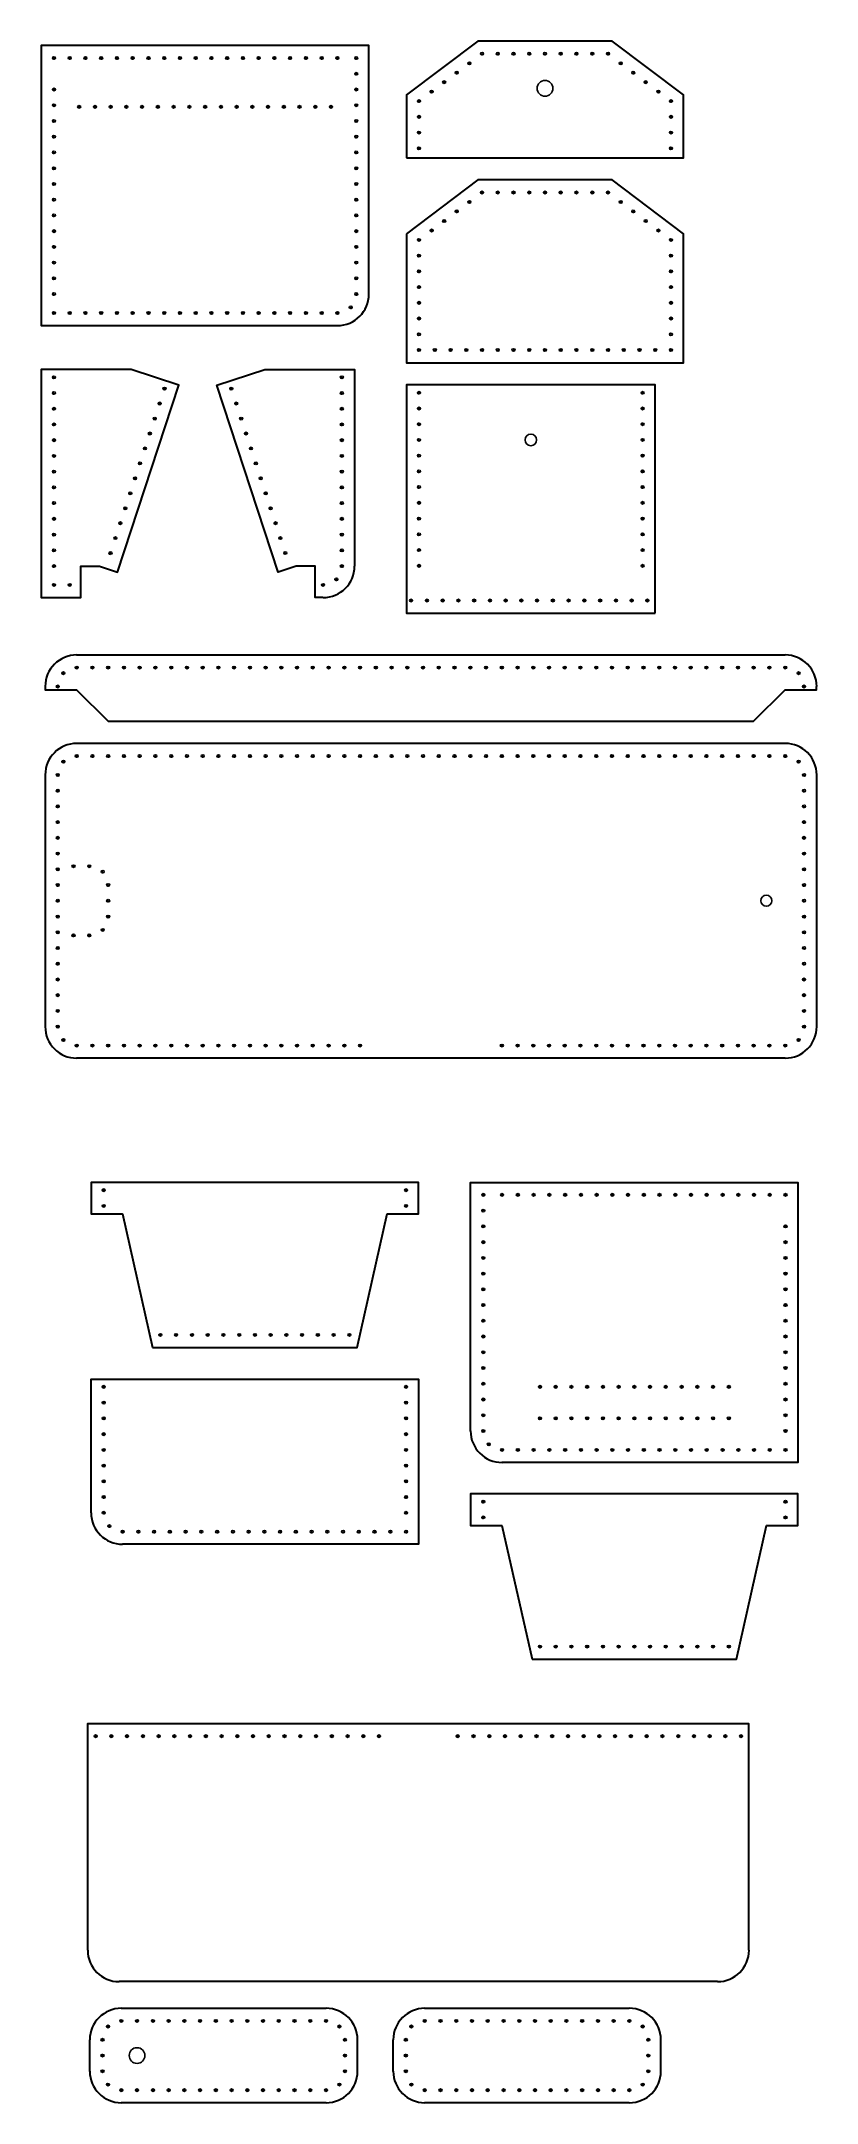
# Model space of a CAD drawing. Header units: millimetres. Extents: x 809 to 1055, y -218 to 437.
import ezdxf

# ---------------------------------------------------------------- set-up
doc = ezdxf.new("R2010")
doc.units = ezdxf.units.MM
doc.layers.add('PDF _Двери', color=1, linetype='Continuous')

msp = doc.modelspace()

# ---------------------------------------------------------------- linework, layer by layer
for centre, radius in [((968.9, 421.73), 2.5), ((964.41, 310.01), 1.85), ((1039.19, 163.58), 1.75), ((839.35, -203.37), 2.5)]:
    msp.add_circle(centre, radius)
at = {"layer": 'PDF _Двери', "color": 7, "lineweight": 30}
for points in [[(912.94, 356.34), (912.94, 435.34), (808.92, 435.34), (808.92, 346.35), (902.95, 346.35)], [(898.38, 259.9), (895.88, 259.9), (895.88, 269.89), (889.87, 269.89), (884.15, 268.03), (864.68, 327.38), (879.88, 332.38), (908.37, 332.38), (908.37, 269.89)], [(1045.17, 241.62), (820.16, 241.62)], [(810.17, 231.63), (810.17, 230.61), (820.16, 230.61), (830.15, 220.62), (1035.13, 220.62), (1045.17, 230.61), (1055.16, 230.61), (1055.16, 231.63)], [(1045.17, 213.51), (820.16, 213.51)], [(810.17, 203.52), (810.17, 123.55)], [(1055.16, 203.52), (1055.16, 123.55)], [(1045.17, 113.56), (820.16, 113.56)], [(945.26, -4.93), (945.26, 74.07), (1049.24, 74.07), (1049.24, -14.92), (955.25, -14.92)], [(824.77, -30.93), (824.77, 11.58), (928.75, 11.58), (928.75, -40.92), (834.76, -40.92)], [(1033.66, -169.9), (1033.66, -97.93), (823.66, -97.93), (823.66, -169.9)], [(1023.66, -179.89), (833.65, -179.89)], [(899.36, -188.4), (834.33, -188.4)], [(995.68, -188.4), (930.69, -188.4)], [(824.34, -208.39), (824.34, -198.4)], [(909.35, -208.39), (909.35, -198.4)], [(920.7, -208.39), (920.7, -198.4)], [(1005.67, -208.39), (1005.67, -198.4)], [(899.36, -218.38), (834.33, -218.38)], [(995.68, -218.38), (930.69, -218.38)]]:
    msp.add_lwpolyline(points, dxfattribs=at)
for points in [[(924.88, 399.65), (1012.9, 399.65), (1012.9, 419.63), (990.2, 436.69), (947.53, 436.69), (924.88, 419.63)], [(924.88, 375.52), (924.88, 334.54), (1012.9, 334.54), (1012.9, 375.52), (990.2, 392.62), (947.53, 392.62)], [(837.46, 332.38), (808.92, 332.38), (808.92, 259.9), (821.46, 259.9), (821.46, 269.89), (827.43, 269.89), (833.14, 268.03), (852.66, 327.38)], [(1003.88, 254.99), (1003.88, 327.47), (924.88, 327.47), (924.88, 254.99)], [(844.24, 21.57), (909.27, 21.57), (918.76, 64.08), (928.75, 64.08), (928.75, 74.07), (824.77, 74.07), (824.77, 64.08), (834.76, 64.08)], [(964.78, -77.41), (1029.77, -77.41), (1039.25, -34.95), (1049.24, -34.95), (1049.24, -24.91), (945.26, -24.91), (945.26, -34.95), (955.25, -34.95)]]:
    msp.add_lwpolyline(points, close=True, dxfattribs=at)
at = {"layer": 'PDF _Двери', "lineweight": 20}
for points in [[(948.38, 432.71), (949.39, 432.71)], [(948.89, 433.22), (948.89, 432.21)], [(953.37, 432.71), (954.39, 432.71)], [(953.88, 433.22), (953.88, 432.21)], [(958.37, 432.71), (959.38, 432.71)], [(958.88, 433.22), (958.88, 432.21)], [(963.36, 432.71), (964.38, 432.71)], [(963.87, 433.22), (963.87, 432.21)], [(968.36, 432.71), (969.38, 432.71)], [(968.87, 433.22), (968.87, 432.21)], [(974.37, 432.71), (973.4, 432.71)], [(973.86, 433.22), (973.86, 432.21)], [(979.37, 432.71), (978.39, 432.71)], [(978.86, 433.22), (978.86, 432.21)], [(984.36, 432.71), (983.39, 432.71)], [(983.9, 433.22), (983.9, 432.21)], [(989.36, 432.71), (988.38, 432.71)], [(988.89, 433.22), (988.89, 432.21)], [(813.45, 431.32), (812.44, 431.32)], [(812.95, 431.82), (812.95, 430.81)], [(818.45, 431.32), (817.43, 431.32)], [(817.94, 431.82), (817.94, 430.81)], [(823.45, 431.32), (822.43, 431.32)], [(822.94, 431.82), (822.94, 430.81)], [(828.44, 431.32), (827.43, 431.32)], [(827.93, 431.82), (827.93, 430.81)], [(833.44, 431.32), (832.46, 431.32)], [(832.93, 431.82), (832.93, 430.81)], [(838.43, 431.32), (837.46, 431.32)], [(837.92, 431.82), (837.92, 430.81)], [(843.43, 431.32), (842.45, 431.32)], [(842.96, 431.82), (842.96, 430.81)], [(848.42, 431.32), (847.45, 431.32)], [(847.96, 431.82), (847.96, 430.81)], [(853.46, 431.32), (852.45, 431.32)], [(852.95, 431.82), (852.95, 430.81)], [(858.46, 431.32), (857.44, 431.32)], [(857.95, 431.82), (857.95, 430.81)], [(863.45, 431.32), (862.44, 431.32)], [(862.94, 431.82), (862.94, 430.81)], [(868.45, 431.32), (867.43, 431.32)], [(867.94, 431.82), (867.94, 430.81)], [(873.44, 431.32), (872.43, 431.32)], [(872.94, 431.82), (872.94, 430.81)], [(878.44, 431.32), (877.42, 431.32)], [(877.93, 431.82), (877.93, 430.81)], [(883.43, 431.32), (882.46, 431.32)], [(882.93, 431.82), (882.93, 430.81)], [(888.43, 431.32), (887.46, 431.32)], [(887.92, 431.82), (887.92, 430.81)], [(893.43, 431.32), (892.45, 431.32)], [(892.96, 431.82), (892.96, 430.81)], [(898.42, 431.32), (897.45, 431.32)], [(897.96, 431.82), (897.96, 430.81)], [(903.46, 431.32), (902.44, 431.32)], [(902.95, 431.82), (902.95, 430.81)], [(908.46, 431.32), (909.43, 431.32)], [(908.46, 426.32), (909.43, 426.32)], [(908.92, 430.81), (908.92, 431.82)], [(908.92, 425.81), (908.92, 426.83)], [(941.35, 426.66), (940.38, 426.66)], [(940.84, 427.17), (940.84, 426.15)], [(945.37, 429.67), (944.36, 429.67)], [(944.86, 430.17), (944.86, 429.16)], [(992.41, 429.67), (993.38, 429.67)], [(992.91, 430.17), (992.91, 429.16)], [(996.39, 426.66), (997.4, 426.66)], [(996.89, 427.17), (996.89, 426.15)], [(812.44, 421.33), (813.45, 421.33)], [(812.95, 420.82), (812.95, 421.83)], [(908.46, 421.33), (909.43, 421.33)], [(908.92, 420.82), (908.92, 421.83)], [(933.39, 420.65), (932.37, 420.65)], [(932.88, 421.16), (932.88, 420.14)], [(937.37, 423.65), (936.35, 423.65)], [(936.86, 424.16), (936.86, 423.15)], [(1000.41, 423.65), (1001.38, 423.65)], [(1000.87, 424.16), (1000.87, 423.15)], [(1004.39, 420.65), (1005.36, 420.65)], [(1004.9, 421.16), (1004.9, 420.14)], [(812.44, 416.33), (813.45, 416.33)], [(812.95, 415.82), (812.95, 416.84)], [(820.44, 415.82), (821.46, 415.82)], [(820.95, 416.33), (820.95, 415.31)], [(825.44, 415.82), (826.45, 415.82)], [(825.94, 416.33), (825.94, 415.31)], [(830.43, 415.82), (831.45, 415.82)], [(830.94, 416.33), (830.94, 415.31)], [(835.43, 415.82), (836.44, 415.82)], [(835.93, 416.33), (835.93, 415.31)], [(840.42, 415.82), (841.44, 415.82)], [(840.93, 416.33), (840.93, 415.31)], [(845.46, 415.82), (846.43, 415.82)], [(845.93, 416.33), (845.93, 415.31)], [(850.46, 415.82), (851.43, 415.82)], [(850.92, 416.33), (850.92, 415.31)], [(855.45, 415.82), (856.42, 415.82)], [(855.96, 416.33), (855.96, 415.31)], [(860.45, 415.82), (861.42, 415.82)], [(860.95, 416.33), (860.95, 415.31)], [(866.46, 415.82), (865.44, 415.82)], [(865.95, 416.33), (865.95, 415.31)], [(871.45, 415.82), (870.44, 415.82)], [(870.95, 416.33), (870.95, 415.31)], [(876.45, 415.82), (875.43, 415.82)], [(875.94, 416.33), (875.94, 415.31)], [(881.45, 415.82), (880.43, 415.82)], [(880.94, 416.33), (880.94, 415.31)], [(886.44, 415.82), (885.42, 415.82)], [(885.93, 416.33), (885.93, 415.31)], [(891.44, 415.82), (890.42, 415.82)], [(890.93, 416.33), (890.93, 415.31)], [(896.43, 415.82), (895.46, 415.82)], [(895.92, 416.33), (895.92, 415.31)], [(901.43, 415.82), (900.45, 415.82)], [(900.92, 416.33), (900.92, 415.31)], [(908.46, 416.33), (909.43, 416.33)], [(908.92, 415.82), (908.92, 416.84)], [(929.37, 417.64), (928.4, 417.64)], [(928.86, 418.15), (928.86, 417.13)], [(928.86, 413.16), (928.86, 412.14)], [(1009.38, 417.64), (1008.37, 417.64)], [(1008.87, 418.15), (1008.87, 417.13)], [(1008.87, 413.16), (1008.87, 412.14)], [(812.44, 411.33), (813.45, 411.33)], [(812.44, 406.34), (813.45, 406.34)], [(812.95, 410.83), (812.95, 411.84)], [(812.95, 405.83), (812.95, 406.8)], [(908.46, 411.33), (909.43, 411.33)], [(908.46, 406.34), (909.43, 406.34)], [(908.92, 410.83), (908.92, 411.84)], [(908.92, 405.83), (908.92, 406.8)], [(929.37, 412.65), (928.4, 412.65)], [(929.37, 407.65), (928.4, 407.65)], [(928.86, 408.16), (928.86, 407.14)], [(1009.38, 412.65), (1008.37, 412.65)], [(1009.38, 407.65), (1008.37, 407.65)], [(1008.87, 408.16), (1008.87, 407.14)], [(812.44, 401.34), (813.45, 401.34)], [(812.95, 400.84), (812.95, 401.81)], [(908.46, 401.34), (909.43, 401.34)], [(908.92, 400.84), (908.92, 401.81)], [(929.37, 402.66), (928.4, 402.66)], [(928.86, 403.16), (928.86, 402.15)], [(1009.38, 402.66), (1008.37, 402.66)], [(1008.87, 403.16), (1008.87, 402.15)], [(812.44, 396.31), (813.45, 396.31)], [(812.95, 395.84), (812.95, 396.81)], [(908.46, 396.31), (909.43, 396.31)], [(908.92, 395.84), (908.92, 396.81)], [(812.44, 391.31), (813.45, 391.31)], [(812.95, 390.84), (812.95, 391.82)], [(812.95, 385.81), (812.95, 386.82)], [(908.46, 391.31), (909.43, 391.31)], [(908.92, 390.84), (908.92, 391.82)], [(908.92, 385.81), (908.92, 386.82)], [(948.38, 388.6), (949.39, 388.6)], [(948.89, 389.11), (948.89, 388.09)], [(953.37, 388.6), (954.39, 388.6)], [(953.88, 389.11), (953.88, 388.09)], [(958.37, 388.6), (959.38, 388.6)], [(958.88, 389.11), (958.88, 388.09)], [(963.36, 388.6), (964.38, 388.6)], [(963.87, 389.11), (963.87, 388.09)], [(968.36, 388.6), (969.38, 388.6)], [(968.87, 389.11), (968.87, 388.09)], [(974.37, 388.6), (973.4, 388.6)], [(973.86, 389.11), (973.86, 388.09)], [(979.37, 388.6), (978.39, 388.6)], [(978.86, 389.11), (978.86, 388.09)], [(984.36, 388.6), (983.39, 388.6)], [(983.9, 389.11), (983.9, 388.09)], [(989.36, 388.6), (988.38, 388.6)], [(988.89, 389.11), (988.89, 388.09)], [(812.44, 386.31), (813.45, 386.31)], [(812.44, 381.32), (813.45, 381.32)], [(812.95, 380.81), (812.95, 381.83)], [(908.46, 386.31), (909.43, 386.31)], [(908.46, 381.32), (909.43, 381.32)], [(908.92, 380.81), (908.92, 381.83)], [(936.86, 380.05), (936.86, 379.07)], [(941.35, 382.59), (940.38, 382.59)], [(940.84, 383.05), (940.84, 382.08)], [(945.37, 385.59), (944.36, 385.59)], [(944.86, 386.06), (944.86, 385.09)], [(992.41, 385.59), (993.38, 385.59)], [(992.91, 386.06), (992.91, 385.09)], [(996.39, 382.59), (997.4, 382.59)], [(996.89, 383.05), (996.89, 382.08)], [(1000.87, 380.05), (1000.87, 379.07)], [(812.44, 376.32), (813.45, 376.32)], [(812.95, 375.82), (812.95, 376.83)], [(908.46, 376.32), (909.43, 376.32)], [(908.92, 375.82), (908.92, 376.83)], [(929.37, 373.53), (928.4, 373.53)], [(928.86, 374.04), (928.86, 373.06)], [(933.39, 376.53), (932.37, 376.53)], [(932.88, 377.04), (932.88, 376.07)], [(937.37, 379.54), (936.35, 379.54)], [(1000.41, 379.54), (1001.38, 379.54)], [(1004.39, 376.53), (1005.36, 376.53)], [(1004.9, 377.04), (1004.9, 376.07)], [(1009.38, 373.53), (1008.37, 373.53)], [(1008.87, 374.04), (1008.87, 373.06)], [(812.44, 371.33), (813.45, 371.33)], [(812.95, 370.82), (812.95, 371.84)], [(908.46, 371.33), (909.43, 371.33)], [(908.92, 370.82), (908.92, 371.84)], [(929.37, 368.53), (928.4, 368.53)], [(928.86, 369.04), (928.86, 368.03)], [(1009.38, 368.53), (1008.37, 368.53)], [(1008.87, 369.04), (1008.87, 368.03)], [(812.44, 366.33), (813.45, 366.33)], [(812.44, 361.34), (813.45, 361.34)], [(812.95, 365.82), (812.95, 366.84)], [(812.95, 360.83), (812.95, 361.84)], [(908.46, 366.33), (909.43, 366.33)], [(908.46, 361.34), (909.43, 361.34)], [(908.92, 365.82), (908.92, 366.84)], [(908.92, 360.83), (908.92, 361.84)], [(929.37, 363.54), (928.4, 363.54)], [(928.86, 364.05), (928.86, 363.03)], [(1009.38, 363.54), (1008.37, 363.54)], [(1008.87, 364.05), (1008.87, 363.03)], [(812.44, 356.34), (813.45, 356.34)], [(812.95, 355.83), (812.95, 356.85)], [(908.46, 356.34), (909.43, 356.34)], [(908.92, 356.85), (908.92, 355.83)], [(929.37, 358.54), (928.4, 358.54)], [(928.86, 359.05), (928.86, 358.03)], [(928.86, 354.05), (928.86, 353.04)], [(1009.38, 358.54), (1008.37, 358.54)], [(1008.87, 359.05), (1008.87, 358.03)], [(1008.87, 354.05), (1008.87, 353.04)], [(813.45, 350.33), (812.44, 350.33)], [(812.95, 350.84), (812.95, 349.82)], [(818.45, 350.33), (817.43, 350.33)], [(817.94, 350.84), (817.94, 349.82)], [(823.45, 350.33), (822.43, 350.33)], [(822.94, 350.84), (822.94, 349.82)], [(828.44, 350.33), (827.43, 350.33)], [(827.93, 350.84), (827.93, 349.82)], [(833.44, 350.33), (832.46, 350.33)], [(832.93, 350.84), (832.93, 349.82)], [(838.43, 350.33), (837.46, 350.33)], [(837.92, 350.84), (837.92, 349.82)], [(843.43, 350.33), (842.45, 350.33)], [(842.96, 350.84), (842.96, 349.82)], [(848.42, 350.33), (847.45, 350.33)], [(847.96, 350.84), (847.96, 349.82)], [(853.46, 350.33), (852.45, 350.33)], [(852.95, 350.84), (852.95, 349.82)], [(858.46, 350.33), (857.44, 350.33)], [(857.95, 350.84), (857.95, 349.82)], [(863.45, 350.33), (862.44, 350.33)], [(862.94, 350.84), (862.94, 349.82)], [(868.45, 350.33), (867.43, 350.33)], [(867.94, 350.84), (867.94, 349.82)], [(873.44, 350.33), (872.43, 350.33)], [(872.94, 350.84), (872.94, 349.82)], [(878.44, 350.33), (877.42, 350.33)], [(877.93, 350.84), (877.93, 349.82)], [(883.43, 350.33), (882.46, 350.33)], [(882.93, 350.84), (882.93, 349.82)], [(888.43, 350.33), (887.46, 350.33)], [(887.92, 350.84), (887.92, 349.82)], [(893.43, 350.33), (892.45, 350.33)], [(892.96, 350.84), (892.96, 349.82)], [(898.42, 350.33), (897.45, 350.33)], [(897.96, 350.84), (897.96, 349.82)], [(902.44, 350.33), (903.46, 350.33)], [(902.95, 350.84), (902.95, 349.82)], [(906.68, 352.11), (907.69, 352.11)], [(907.19, 352.57), (907.19, 351.6)], [(929.37, 353.55), (928.4, 353.55)], [(929.37, 348.55), (928.4, 348.55)], [(928.86, 349.06), (928.86, 348.04)], [(1009.38, 353.55), (1008.37, 353.55)], [(1009.38, 348.55), (1008.37, 348.55)], [(1008.87, 349.06), (1008.87, 348.04)], [(929.37, 343.56), (928.4, 343.56)], [(928.86, 344.06), (928.86, 343.05)], [(1009.38, 343.56), (1008.37, 343.56)], [(1008.87, 344.06), (1008.87, 343.05)], [(928.4, 338.56), (929.37, 338.56)], [(928.86, 339.07), (928.86, 338.05)], [(933.39, 338.56), (934.36, 338.56)], [(933.9, 339.07), (933.9, 338.05)], [(938.39, 338.56), (939.36, 338.56)], [(938.89, 339.07), (938.89, 338.05)], [(943.38, 338.56), (944.4, 338.56)], [(943.89, 339.07), (943.89, 338.05)], [(948.38, 338.56), (949.39, 338.56)], [(948.89, 339.07), (948.89, 338.05)], [(953.37, 338.56), (954.39, 338.56)], [(953.88, 339.07), (953.88, 338.05)], [(958.37, 338.56), (959.38, 338.56)], [(958.88, 339.07), (958.88, 338.05)], [(963.36, 338.56), (964.38, 338.56)], [(963.87, 339.07), (963.87, 338.05)], [(968.36, 338.56), (969.38, 338.56)], [(968.87, 339.07), (968.87, 338.05)], [(974.37, 338.56), (973.4, 338.56)], [(973.86, 339.07), (973.86, 338.05)], [(979.37, 338.56), (978.39, 338.56)], [(978.86, 339.07), (978.86, 338.05)], [(984.36, 338.56), (983.39, 338.56)], [(983.9, 339.07), (983.9, 338.05)], [(989.36, 338.56), (988.38, 338.56)], [(988.89, 339.07), (988.89, 338.05)], [(994.4, 338.56), (993.38, 338.56)], [(993.89, 339.07), (993.89, 338.05)], [(999.39, 338.56), (998.38, 338.56)], [(998.88, 339.07), (998.88, 338.05)], [(1004.39, 338.56), (1003.37, 338.56)], [(1003.88, 339.07), (1003.88, 338.05)], [(1009.38, 338.56), (1008.37, 338.56)], [(1008.87, 339.07), (1008.87, 338.05)], [(812.44, 329.88), (813.45, 329.88)], [(812.95, 329.42), (812.95, 330.39)], [(903.88, 329.88), (904.86, 329.88)], [(904.35, 329.42), (904.35, 330.39)], [(812.44, 324.89), (813.45, 324.89)], [(812.95, 324.38), (812.95, 325.39)], [(846.98, 321.37), (846.01, 321.67)], [(846.35, 321.03), (846.65, 322.01)], [(848.55, 326.11), (847.58, 326.45)], [(847.92, 325.82), (848.21, 326.75)], [(868.79, 326.11), (869.72, 326.45)], [(869.42, 325.82), (869.08, 326.75)], [(870.35, 321.37), (871.28, 321.67)], [(870.95, 321.03), (870.65, 322.01)], [(903.88, 324.89), (904.86, 324.89)], [(904.35, 324.38), (904.35, 325.39)], [(928.4, 324.97), (929.37, 324.97)], [(928.86, 324.46), (928.86, 325.48)], [(1000.37, 324.97), (999.39, 324.97)], [(999.86, 324.46), (999.86, 325.48)], [(812.44, 319.89), (813.45, 319.89)], [(812.44, 314.89), (813.45, 314.89)], [(812.95, 319.38), (812.95, 320.4)], [(812.95, 314.39), (812.95, 315.4)], [(845.42, 316.63), (844.49, 316.93)], [(844.78, 316.29), (845.08, 317.27)], [(871.88, 316.63), (872.85, 316.93)], [(872.51, 316.29), (872.22, 317.27)], [(903.88, 319.89), (904.86, 319.89)], [(903.88, 314.89), (904.86, 314.89)], [(904.35, 319.38), (904.35, 320.4)], [(904.35, 314.39), (904.35, 315.4)], [(928.4, 319.97), (929.37, 319.97)], [(928.4, 314.98), (929.37, 314.98)], [(928.86, 319.47), (928.86, 320.48)], [(928.86, 314.47), (928.86, 315.49)], [(1000.37, 319.97), (999.39, 319.97)], [(1000.37, 314.98), (999.39, 314.98)], [(999.86, 319.47), (999.86, 320.48)], [(999.86, 314.47), (999.86, 315.49)], [(812.44, 309.9), (813.45, 309.9)], [(812.95, 309.39), (812.95, 310.41)], [(843.85, 311.89), (842.92, 312.18)], [(843.22, 311.55), (843.55, 312.48)], [(873.44, 311.89), (874.42, 312.18)], [(874.08, 311.55), (873.78, 312.48)], [(903.88, 309.9), (904.86, 309.9)], [(904.35, 309.39), (904.35, 310.41)], [(928.4, 309.98), (929.37, 309.98)], [(928.86, 309.48), (928.86, 310.49)], [(1000.37, 309.98), (999.39, 309.98)], [(999.86, 309.48), (999.86, 310.49)], [(812.44, 304.9), (813.45, 304.9)], [(812.95, 304.4), (812.95, 305.41)], [(840.72, 302.36), (839.79, 302.7)], [(840.13, 302.07), (840.42, 303)], [(842.28, 307.1), (841.35, 307.44)], [(841.65, 306.81), (841.99, 307.74)], [(875.01, 307.1), (875.98, 307.44)], [(875.65, 306.81), (875.35, 307.74)], [(876.58, 302.36), (877.51, 302.7)], [(877.21, 302.07), (876.87, 303)], [(903.88, 304.9), (904.86, 304.9)], [(904.35, 304.4), (904.35, 305.41)], [(928.4, 304.99), (929.37, 304.99)], [(928.86, 304.48), (928.86, 305.5)], [(1000.37, 304.99), (999.39, 304.99)], [(999.86, 304.48), (999.86, 305.5)], [(812.44, 299.91), (813.45, 299.91)], [(812.44, 294.91), (813.45, 294.91)], [(812.95, 299.4), (812.95, 300.42)], [(812.95, 294.4), (812.95, 295.38)], [(839.19, 297.62), (838.22, 297.92)], [(838.56, 297.28), (838.86, 298.26)], [(878.14, 297.62), (879.07, 297.92)], [(878.78, 297.28), (878.44, 298.26)], [(903.88, 299.91), (904.86, 299.91)], [(903.88, 294.91), (904.86, 294.91)], [(904.35, 299.4), (904.35, 300.42)], [(904.35, 294.4), (904.35, 295.38)], [(928.4, 299.99), (929.37, 299.99)], [(928.4, 295), (929.37, 295)], [(928.86, 299.48), (928.86, 300.5)], [(928.86, 294.49), (928.86, 295.46)], [(1000.37, 299.99), (999.39, 299.99)], [(1000.37, 295), (999.39, 295)], [(999.86, 299.48), (999.86, 300.5)], [(999.86, 294.49), (999.86, 295.46)], [(812.44, 289.92), (813.45, 289.92)], [(812.95, 289.41), (812.95, 290.38)], [(836.06, 288.14), (835.09, 288.43)], [(835.43, 287.8), (835.72, 288.73)], [(837.63, 292.88), (836.65, 293.18)], [(836.99, 292.54), (837.29, 293.51)], [(879.71, 292.88), (880.64, 293.18)], [(880.34, 292.54), (880.01, 293.51)], [(881.23, 288.14), (882.21, 288.43)], [(881.87, 287.8), (881.57, 288.73)], [(903.88, 289.92), (904.86, 289.92)], [(904.35, 289.41), (904.35, 290.38)], [(928.4, 290), (929.37, 290)], [(928.86, 289.49), (928.86, 290.47)], [(1000.37, 290), (999.39, 290)], [(999.86, 289.49), (999.86, 290.47)], [(812.44, 284.92), (813.45, 284.92)], [(812.95, 284.41), (812.95, 285.39)], [(834.5, 283.35), (833.56, 283.69)], [(833.86, 283.06), (834.2, 283.99)], [(882.8, 283.35), (883.77, 283.69)], [(883.43, 283.06), (883.14, 283.99)], [(903.88, 284.92), (904.86, 284.92)], [(904.35, 284.41), (904.35, 285.39)], [(928.4, 284.96), (929.37, 284.96)], [(928.86, 284.5), (928.86, 285.47)], [(1000.37, 284.96), (999.39, 284.96)], [(999.86, 284.5), (999.86, 285.47)], [(812.44, 279.88), (813.45, 279.88)], [(812.95, 279.42), (812.95, 280.39)], [(812.95, 274.42), (812.95, 275.4)], [(832.93, 278.61), (832, 278.95)], [(832.29, 278.32), (832.63, 279.25)], [(884.37, 278.61), (885.34, 278.95)], [(885, 278.32), (884.7, 279.25)], [(903.88, 279.88), (904.86, 279.88)], [(904.35, 279.42), (904.35, 280.39)], [(904.35, 274.42), (904.35, 275.4)], [(928.4, 279.97), (929.37, 279.97)], [(928.86, 279.5), (928.86, 280.48)], [(928.86, 274.51), (928.86, 275.48)], [(1000.37, 279.97), (999.39, 279.97)], [(999.86, 279.5), (999.86, 280.48)], [(999.86, 274.51), (999.86, 275.48)], [(812.44, 274.89), (813.45, 274.89)], [(812.44, 269.89), (813.45, 269.89)], [(812.95, 269.38), (812.95, 270.4)], [(831.36, 273.87), (830.43, 274.17)], [(830.73, 273.53), (831.07, 274.51)], [(885.93, 273.87), (886.86, 274.17)], [(886.57, 273.53), (886.27, 274.51)], [(903.88, 274.89), (904.86, 274.89)], [(903.88, 269.89), (904.86, 269.89)], [(904.35, 270.4), (904.35, 269.38)], [(928.4, 274.97), (929.37, 274.97)], [(928.4, 269.98), (929.37, 269.98)], [(928.86, 269.47), (928.86, 270.48)], [(1000.37, 274.97), (999.39, 274.97)], [(1000.37, 269.98), (999.39, 269.98)], [(999.86, 269.47), (999.86, 270.48)], [(813.45, 263.92), (812.44, 263.92)], [(812.95, 264.39), (812.95, 263.41)], [(818.45, 263.92), (817.43, 263.92)], [(817.94, 264.39), (817.94, 263.41)], [(897.87, 263.92), (898.89, 263.92)], [(898.38, 264.39), (898.38, 263.41)], [(902.1, 265.66), (903.12, 265.66)], [(902.61, 266.17), (902.61, 265.15)], [(926.87, 258.97), (925.9, 258.97)], [(926.36, 259.48), (926.36, 258.5)], [(931.87, 258.97), (930.89, 258.97)], [(931.36, 259.48), (931.36, 258.5)], [(936.86, 258.97), (935.89, 258.97)], [(936.4, 259.48), (936.4, 258.5)], [(941.9, 258.97), (940.88, 258.97)], [(941.39, 259.48), (941.39, 258.5)], [(946.9, 258.97), (945.88, 258.97)], [(946.39, 259.48), (946.39, 258.5)], [(951.89, 258.97), (950.88, 258.97)], [(951.38, 259.48), (951.38, 258.5)], [(956.89, 258.97), (955.87, 258.97)], [(956.38, 259.48), (956.38, 258.5)], [(961.88, 258.97), (960.87, 258.97)], [(961.37, 259.48), (961.37, 258.5)], [(966.88, 258.97), (965.86, 258.97)], [(966.37, 259.48), (966.37, 258.5)], [(971.87, 258.97), (970.86, 258.97)], [(971.37, 259.48), (971.37, 258.5)], [(976.87, 258.97), (975.9, 258.97)], [(976.36, 259.48), (976.36, 258.5)], [(981.86, 258.97), (980.89, 258.97)], [(981.36, 259.48), (981.36, 258.5)], [(986.86, 258.97), (985.89, 258.97)], [(986.39, 259.48), (986.39, 258.5)], [(991.86, 258.97), (990.88, 258.97)], [(991.39, 259.48), (991.39, 258.5)], [(996.89, 258.97), (995.88, 258.97)], [(996.39, 259.48), (996.39, 258.5)], [(1001.89, 258.97), (1000.87, 258.97)], [(1001.38, 259.48), (1001.38, 258.5)], [(816.43, 235.86), (815.42, 235.86)], [(815.93, 235.36), (815.93, 236.37)], [(824.65, 237.64), (825.66, 237.64)], [(825.16, 238.11), (825.16, 237.13)], [(829.64, 237.64), (830.66, 237.64)], [(830.15, 238.11), (830.15, 237.13)], [(834.64, 237.64), (835.65, 237.64)], [(835.15, 238.11), (835.15, 237.13)], [(839.68, 237.64), (840.65, 237.64)], [(840.14, 238.11), (840.14, 237.13)], [(844.67, 237.64), (845.65, 237.64)], [(845.14, 238.11), (845.14, 237.13)], [(849.67, 237.64), (850.64, 237.64)], [(850.18, 238.11), (850.18, 237.13)], [(854.66, 237.64), (855.64, 237.64)], [(855.17, 238.11), (855.17, 237.13)], [(859.66, 237.64), (860.67, 237.64)], [(860.17, 238.11), (860.17, 237.13)], [(864.65, 237.64), (865.67, 237.64)], [(865.16, 238.11), (865.16, 237.13)], [(869.65, 237.64), (870.66, 237.64)], [(870.16, 238.11), (870.16, 237.13)], [(874.64, 237.64), (875.66, 237.64)], [(875.15, 238.11), (875.15, 237.13)], [(879.64, 237.64), (880.66, 237.64)], [(880.15, 238.11), (880.15, 237.13)], [(884.64, 237.64), (885.65, 237.64)], [(885.14, 238.11), (885.14, 237.13)], [(889.67, 237.64), (890.65, 237.64)], [(890.14, 238.11), (890.14, 237.13)], [(894.67, 237.64), (895.64, 237.64)], [(895.13, 238.11), (895.13, 237.13)], [(899.66, 237.64), (900.64, 237.64)], [(900.17, 238.11), (900.17, 237.13)], [(904.66, 237.64), (905.68, 237.64)], [(905.17, 238.11), (905.17, 237.13)], [(909.65, 237.64), (910.67, 237.64)], [(910.16, 238.11), (910.16, 237.13)], [(914.65, 237.64), (915.67, 237.64)], [(915.16, 238.11), (915.16, 237.13)], [(919.65, 237.64), (920.66, 237.64)], [(920.15, 238.11), (920.15, 237.13)], [(924.64, 237.64), (925.66, 237.64)], [(925.15, 238.11), (925.15, 237.13)], [(929.64, 237.64), (930.65, 237.64)], [(930.14, 238.11), (930.14, 237.13)], [(934.63, 237.64), (935.65, 237.64)], [(935.14, 238.11), (935.14, 237.13)], [(939.67, 237.64), (940.64, 237.64)], [(940.14, 238.11), (940.14, 237.13)], [(944.67, 237.64), (945.64, 237.64)], [(945.17, 238.11), (945.17, 237.13)], [(949.66, 237.64), (950.63, 237.64)], [(950.17, 238.11), (950.17, 237.13)], [(955.67, 237.64), (954.66, 237.64)], [(955.16, 238.11), (955.16, 237.13)], [(960.67, 237.64), (959.65, 237.64)], [(960.16, 238.11), (960.16, 237.13)], [(965.66, 237.64), (964.65, 237.64)], [(965.15, 238.11), (965.15, 237.13)], [(970.66, 237.64), (969.64, 237.64)], [(970.15, 238.11), (970.15, 237.13)], [(975.65, 237.64), (974.64, 237.64)], [(975.15, 238.11), (975.15, 237.13)], [(980.65, 237.64), (979.63, 237.64)], [(980.14, 238.11), (980.14, 237.13)], [(985.64, 237.64), (984.67, 237.64)], [(985.14, 238.11), (985.14, 237.13)], [(990.64, 237.64), (989.67, 237.64)], [(990.13, 238.11), (990.13, 237.13)], [(995.64, 237.64), (994.66, 237.64)], [(995.17, 238.11), (995.17, 237.13)], [(1000.63, 237.64), (999.66, 237.64)], [(1000.17, 238.11), (1000.17, 237.13)], [(1005.67, 237.64), (1004.65, 237.64)], [(1005.16, 238.11), (1005.16, 237.13)], [(1010.66, 237.64), (1009.65, 237.64)], [(1010.16, 238.11), (1010.16, 237.13)], [(1015.66, 237.64), (1014.64, 237.64)], [(1015.15, 238.11), (1015.15, 237.13)], [(1020.66, 237.64), (1019.64, 237.64)], [(1020.15, 238.11), (1020.15, 237.13)], [(1025.65, 237.64), (1024.63, 237.64)], [(1025.14, 238.11), (1025.14, 237.13)], [(1030.65, 237.64), (1029.63, 237.64)], [(1030.14, 238.11), (1030.14, 237.13)], [(1035.64, 237.64), (1034.67, 237.64)], [(1035.13, 238.11), (1035.13, 237.13)], [(1040.64, 237.64), (1039.66, 237.64)], [(1040.13, 238.11), (1040.13, 237.13)], [(1048.89, 235.86), (1049.91, 235.86)], [(1049.4, 235.36), (1049.4, 236.37)], [(814.66, 231.63), (813.64, 231.63)], [(814.15, 231.12), (814.15, 232.14)], [(1050.63, 231.63), (1051.64, 231.63)], [(1051.14, 231.12), (1051.14, 232.14)], [(825.16, 210.04), (825.16, 209.02)], [(830.15, 210.04), (830.15, 209.02)], [(835.15, 210.04), (835.15, 209.02)], [(840.14, 210.04), (840.14, 209.02)], [(845.14, 210.04), (845.14, 209.02)], [(850.18, 210.04), (850.18, 209.02)], [(855.17, 210.04), (855.17, 209.02)], [(860.17, 210.04), (860.17, 209.02)], [(865.16, 210.04), (865.16, 209.02)], [(870.16, 210.04), (870.16, 209.02)], [(875.15, 210.04), (875.15, 209.02)], [(880.15, 210.04), (880.15, 209.02)], [(885.14, 210.04), (885.14, 209.02)], [(890.14, 210.04), (890.14, 209.02)], [(895.13, 210.04), (895.13, 209.02)], [(900.17, 210.04), (900.17, 209.02)], [(905.17, 210.04), (905.17, 209.02)], [(910.16, 210.04), (910.16, 209.02)], [(915.16, 210.04), (915.16, 209.02)], [(920.15, 210.04), (920.15, 209.02)], [(925.15, 210.04), (925.15, 209.02)], [(930.14, 210.04), (930.14, 209.02)], [(935.14, 210.04), (935.14, 209.02)], [(940.14, 210.04), (940.14, 209.02)], [(945.17, 210.04), (945.17, 209.02)], [(950.17, 210.04), (950.17, 209.02)], [(955.16, 210.04), (955.16, 209.02)], [(960.16, 210.04), (960.16, 209.02)], [(965.15, 210.04), (965.15, 209.02)], [(970.15, 210.04), (970.15, 209.02)], [(975.15, 210.04), (975.15, 209.02)], [(980.14, 210.04), (980.14, 209.02)], [(985.14, 210.04), (985.14, 209.02)], [(990.13, 210.04), (990.13, 209.02)], [(995.17, 210.04), (995.17, 209.02)], [(1000.17, 210.04), (1000.17, 209.02)], [(1005.16, 210.04), (1005.16, 209.02)], [(1010.16, 210.04), (1010.16, 209.02)], [(1015.15, 210.04), (1015.15, 209.02)], [(1020.15, 210.04), (1020.15, 209.02)], [(1025.14, 210.04), (1025.14, 209.02)], [(1030.14, 210.04), (1030.14, 209.02)], [(1035.13, 210.04), (1035.13, 209.02)], [(1040.13, 210.04), (1040.13, 209.02)], [(814.66, 203.52), (813.64, 203.52)], [(814.15, 203.01), (814.15, 204.03)], [(816.43, 207.75), (815.42, 207.75)], [(815.93, 207.29), (815.93, 208.26)], [(824.65, 209.53), (825.66, 209.53)], [(829.64, 209.53), (830.66, 209.53)], [(834.64, 209.53), (835.65, 209.53)], [(839.68, 209.53), (840.65, 209.53)], [(844.67, 209.53), (845.65, 209.53)], [(849.67, 209.53), (850.64, 209.53)], [(854.66, 209.53), (855.64, 209.53)], [(859.66, 209.53), (860.67, 209.53)], [(864.65, 209.53), (865.67, 209.53)], [(869.65, 209.53), (870.66, 209.53)], [(874.64, 209.53), (875.66, 209.53)], [(879.64, 209.53), (880.66, 209.53)], [(884.64, 209.53), (885.65, 209.53)], [(889.67, 209.53), (890.65, 209.53)], [(894.67, 209.53), (895.64, 209.53)], [(899.66, 209.53), (900.64, 209.53)], [(904.66, 209.53), (905.68, 209.53)], [(909.65, 209.53), (910.67, 209.53)], [(914.65, 209.53), (915.67, 209.53)], [(919.65, 209.53), (920.66, 209.53)], [(924.64, 209.53), (925.66, 209.53)], [(929.64, 209.53), (930.65, 209.53)], [(934.63, 209.53), (935.65, 209.53)], [(939.67, 209.53), (940.64, 209.53)], [(944.67, 209.53), (945.64, 209.53)], [(949.66, 209.53), (950.63, 209.53)], [(955.67, 209.53), (954.66, 209.53)], [(960.67, 209.53), (959.65, 209.53)], [(965.66, 209.53), (964.65, 209.53)], [(970.66, 209.53), (969.64, 209.53)], [(975.65, 209.53), (974.64, 209.53)], [(980.65, 209.53), (979.63, 209.53)], [(985.64, 209.53), (984.67, 209.53)], [(990.64, 209.53), (989.67, 209.53)], [(995.64, 209.53), (994.66, 209.53)], [(1000.63, 209.53), (999.66, 209.53)], [(1005.67, 209.53), (1004.65, 209.53)], [(1010.66, 209.53), (1009.65, 209.53)], [(1015.66, 209.53), (1014.64, 209.53)], [(1020.66, 209.53), (1019.64, 209.53)], [(1025.65, 209.53), (1024.63, 209.53)], [(1030.65, 209.53), (1029.63, 209.53)], [(1035.64, 209.53), (1034.67, 209.53)], [(1040.64, 209.53), (1039.66, 209.53)], [(1048.89, 207.75), (1049.91, 207.75)], [(1049.4, 207.29), (1049.4, 208.26)], [(1050.63, 203.52), (1051.64, 203.52)], [(1051.14, 203.01), (1051.14, 204.03)], [(814.66, 198.53), (813.64, 198.53)], [(814.15, 198.02), (814.15, 199.03)], [(1050.63, 198.53), (1051.64, 198.53)], [(1051.14, 198.02), (1051.14, 199.03)], [(814.66, 193.53), (813.64, 193.53)], [(814.15, 193.02), (814.15, 194.04)], [(1050.63, 193.53), (1051.64, 193.53)], [(1051.14, 193.02), (1051.14, 194.04)], [(814.66, 188.53), (813.64, 188.53)], [(814.66, 183.54), (813.64, 183.54)], [(814.15, 188.03), (814.15, 189.04)], [(814.15, 183.03), (814.15, 184.05)], [(1050.63, 188.53), (1051.64, 188.53)], [(1050.63, 183.54), (1051.64, 183.54)], [(1051.14, 188.03), (1051.14, 189.04)], [(1051.14, 183.03), (1051.14, 184.05)], [(814.66, 178.54), (813.64, 178.54)], [(814.15, 178.04), (814.15, 179.05)], [(1050.63, 178.54), (1051.64, 178.54)], [(1051.14, 178.04), (1051.14, 179.05)], [(814.66, 173.55), (813.64, 173.55)], [(814.15, 173.04), (814.15, 174.06)], [(818.68, 174.52), (819.65, 174.52)], [(819.14, 175.03), (819.14, 174.06)], [(823.67, 174.52), (824.65, 174.52)], [(824.14, 175.03), (824.14, 174.06)], [(827.91, 172.79), (828.88, 172.79)], [(828.42, 172.28), (828.42, 173.29)], [(1050.63, 173.55), (1051.64, 173.55)], [(1051.14, 173.04), (1051.14, 174.06)], [(814.66, 168.55), (813.64, 168.55)], [(814.15, 168.04), (814.15, 169.02)], [(814.15, 163.05), (814.15, 164.02)], [(829.64, 168.55), (830.66, 168.55)], [(830.15, 168.04), (830.15, 169.02)], [(830.15, 163.05), (830.15, 164.02)], [(1050.63, 168.55), (1051.64, 168.55)], [(1051.14, 168.04), (1051.14, 169.02)], [(1051.14, 163.05), (1051.14, 164.02)], [(814.66, 163.56), (813.64, 163.56)], [(814.66, 158.52), (813.64, 158.52)], [(814.15, 158.05), (814.15, 159.03)], [(829.64, 163.56), (830.66, 163.56)], [(829.64, 158.52), (830.66, 158.52)], [(830.15, 159.03), (830.15, 158.05)], [(1050.63, 163.56), (1051.64, 163.56)], [(1050.63, 158.52), (1051.64, 158.52)], [(1051.14, 158.05), (1051.14, 159.03)], [(814.66, 153.52), (813.64, 153.52)], [(814.15, 153.06), (814.15, 154.03)], [(818.68, 152.55), (819.65, 152.55)], [(819.14, 152.04), (819.14, 153.06)], [(827.91, 154.29), (828.88, 154.29)], [(828.42, 154.79), (828.42, 153.78)], [(1050.63, 153.52), (1051.64, 153.52)], [(1051.14, 153.06), (1051.14, 154.03)], [(814.66, 148.53), (813.64, 148.53)], [(814.15, 148.06), (814.15, 149.04)], [(1050.63, 148.53), (1051.64, 148.53)], [(1051.14, 148.06), (1051.14, 149.04)], [(814.66, 143.53), (813.64, 143.53)], [(814.66, 138.54), (813.64, 138.54)], [(814.15, 143.03), (814.15, 144.04)], [(814.15, 138.03), (814.15, 139.05)], [(1050.63, 143.53), (1051.64, 143.53)], [(1050.63, 138.54), (1051.64, 138.54)], [(1051.14, 143.03), (1051.14, 144.04)], [(1051.14, 138.03), (1051.14, 139.05)], [(814.66, 133.54), (813.64, 133.54)], [(814.15, 133.03), (814.15, 134.05)], [(1050.63, 133.54), (1051.64, 133.54)], [(1051.14, 133.03), (1051.14, 134.05)], [(814.66, 128.55), (813.64, 128.55)], [(814.15, 128.04), (814.15, 129.05)], [(1050.63, 128.55), (1051.64, 128.55)], [(1051.14, 128.04), (1051.14, 129.05)], [(814.66, 123.55), (813.64, 123.55)], [(814.15, 124.06), (814.15, 123.04)], [(816.43, 119.32), (815.42, 119.32)], [(815.93, 119.83), (815.93, 118.81)], [(820.16, 118.05), (820.16, 117.03)], [(825.16, 118.05), (825.16, 117.03)], [(830.15, 118.05), (830.15, 117.03)], [(835.15, 118.05), (835.15, 117.03)], [(840.14, 118.05), (840.14, 117.03)], [(845.14, 118.05), (845.14, 117.03)], [(850.18, 118.05), (850.18, 117.03)], [(855.17, 118.05), (855.17, 117.03)], [(860.17, 118.05), (860.17, 117.03)], [(865.16, 118.05), (865.16, 117.03)], [(870.16, 118.05), (870.16, 117.03)], [(875.15, 118.05), (875.15, 117.03)], [(880.15, 118.05), (880.15, 117.03)], [(885.14, 118.05), (885.14, 117.03)], [(890.14, 118.05), (890.14, 117.03)], [(895.13, 118.05), (895.13, 117.03)], [(900.17, 118.05), (900.17, 117.03)], [(905.17, 118.05), (905.17, 117.03)], [(910.16, 118.05), (910.16, 117.03)], [(955.16, 118.05), (955.16, 117.03)], [(960.16, 118.05), (960.16, 117.03)], [(965.15, 118.05), (965.15, 117.03)], [(970.15, 118.05), (970.15, 117.03)], [(975.15, 118.05), (975.15, 117.03)], [(980.14, 118.05), (980.14, 117.03)], [(985.14, 118.05), (985.14, 117.03)], [(990.13, 118.05), (990.13, 117.03)], [(995.17, 118.05), (995.17, 117.03)], [(1000.17, 118.05), (1000.17, 117.03)], [(1005.16, 118.05), (1005.16, 117.03)], [(1010.16, 118.05), (1010.16, 117.03)], [(1015.15, 118.05), (1015.15, 117.03)], [(1020.15, 118.05), (1020.15, 117.03)], [(1025.14, 118.05), (1025.14, 117.03)], [(1030.14, 118.05), (1030.14, 117.03)], [(1035.13, 118.05), (1035.13, 117.03)], [(1040.13, 118.05), (1040.13, 117.03)], [(1045.17, 118.05), (1045.17, 117.03)], [(1048.89, 119.32), (1049.91, 119.32)], [(1049.4, 119.83), (1049.4, 118.81)], [(1050.63, 123.55), (1051.64, 123.55)], [(1051.14, 124.06), (1051.14, 123.04)], [(820.67, 117.54), (819.65, 117.54)], [(824.65, 117.54), (825.66, 117.54)], [(829.64, 117.54), (830.66, 117.54)], [(834.64, 117.54), (835.65, 117.54)], [(839.68, 117.54), (840.65, 117.54)], [(844.67, 117.54), (845.65, 117.54)], [(849.67, 117.54), (850.64, 117.54)], [(854.66, 117.54), (855.64, 117.54)], [(859.66, 117.54), (860.67, 117.54)], [(864.65, 117.54), (865.67, 117.54)], [(869.65, 117.54), (870.66, 117.54)], [(874.64, 117.54), (875.66, 117.54)], [(879.64, 117.54), (880.66, 117.54)], [(884.64, 117.54), (885.65, 117.54)], [(889.67, 117.54), (890.65, 117.54)], [(894.67, 117.54), (895.64, 117.54)], [(899.66, 117.54), (900.64, 117.54)], [(904.66, 117.54), (905.68, 117.54)], [(909.65, 117.54), (910.67, 117.54)], [(955.67, 117.54), (954.66, 117.54)], [(960.67, 117.54), (959.65, 117.54)], [(965.66, 117.54), (964.65, 117.54)], [(970.66, 117.54), (969.64, 117.54)], [(975.65, 117.54), (974.64, 117.54)], [(980.65, 117.54), (979.63, 117.54)], [(985.64, 117.54), (984.67, 117.54)], [(990.64, 117.54), (989.67, 117.54)], [(995.64, 117.54), (994.66, 117.54)], [(1000.63, 117.54), (999.66, 117.54)], [(1005.67, 117.54), (1004.65, 117.54)], [(1010.66, 117.54), (1009.65, 117.54)], [(1015.66, 117.54), (1014.64, 117.54)], [(1020.66, 117.54), (1019.64, 117.54)], [(1025.65, 117.54), (1024.63, 117.54)], [(1030.65, 117.54), (1029.63, 117.54)], [(1035.64, 117.54), (1034.67, 117.54)], [(1040.64, 117.54), (1039.66, 117.54)], [(1044.66, 117.54), (1045.63, 117.54)], [(828.75, 71.07), (828.75, 72.08)], [(924.77, 71.07), (924.77, 72.08)], [(829.25, 71.57), (828.24, 71.57)], [(829.25, 66.58), (828.24, 66.58)], [(828.75, 66.07), (828.75, 67.09)], [(925.23, 71.57), (924.26, 71.57)], [(925.23, 66.58), (924.26, 66.58)], [(924.77, 66.07), (924.77, 67.09)], [(949.75, 70.09), (948.77, 70.09)], [(949.28, 69.58), (949.28, 70.6)], [(949.28, 64.59), (949.28, 65.56)], [(954.74, 70.09), (955.76, 70.09)], [(955.25, 70.6), (955.25, 69.58)], [(959.78, 70.09), (960.76, 70.09)], [(960.25, 70.6), (960.25, 69.58)], [(964.78, 70.09), (965.75, 70.09)], [(965.24, 70.6), (965.24, 69.58)], [(969.77, 70.09), (970.75, 70.09)], [(970.28, 70.6), (970.28, 69.58)], [(974.77, 70.09), (975.74, 70.09)], [(975.28, 70.6), (975.28, 69.58)], [(979.77, 70.09), (980.78, 70.09)], [(980.27, 70.6), (980.27, 69.58)], [(984.76, 70.09), (985.78, 70.09)], [(985.27, 70.6), (985.27, 69.58)], [(989.76, 70.09), (990.77, 70.09)], [(990.27, 70.6), (990.27, 69.58)], [(994.75, 70.09), (995.77, 70.09)], [(995.26, 70.6), (995.26, 69.58)], [(999.75, 70.09), (1000.77, 70.09)], [(1000.26, 70.6), (1000.26, 69.58)], [(1004.75, 70.09), (1005.76, 70.09)], [(1005.25, 70.6), (1005.25, 69.58)], [(1009.74, 70.09), (1010.76, 70.09)], [(1010.25, 70.6), (1010.25, 69.58)], [(1014.78, 70.09), (1015.75, 70.09)], [(1015.25, 70.6), (1015.25, 69.58)], [(1019.78, 70.09), (1020.75, 70.09)], [(1020.24, 70.6), (1020.24, 69.58)], [(1024.77, 70.09), (1025.74, 70.09)], [(1025.28, 70.6), (1025.28, 69.58)], [(1029.77, 70.09), (1030.74, 70.09)], [(1030.28, 70.6), (1030.28, 69.58)], [(1034.76, 70.09), (1035.78, 70.09)], [(1035.27, 70.6), (1035.27, 69.58)], [(1039.76, 70.09), (1040.77, 70.09)], [(1040.27, 70.6), (1040.27, 69.58)], [(1044.75, 70.09), (1045.77, 70.09)], [(1045.26, 70.6), (1045.26, 69.58)], [(949.75, 65.1), (948.77, 65.1)], [(949.75, 60.06), (948.77, 60.06)], [(949.28, 59.59), (949.28, 60.57)], [(1045.77, 60.06), (1044.75, 60.06)], [(1045.26, 59.59), (1045.26, 60.57)], [(949.75, 55.06), (948.77, 55.06)], [(949.28, 54.6), (949.28, 55.57)], [(1045.77, 55.06), (1044.75, 55.06)], [(1045.26, 54.6), (1045.26, 55.57)], [(949.75, 50.07), (948.77, 50.07)], [(949.28, 49.56), (949.28, 50.57)], [(1045.77, 50.07), (1044.75, 50.07)], [(1045.26, 49.56), (1045.26, 50.57)], [(949.75, 45.07), (948.77, 45.07)], [(949.75, 40.07), (948.77, 40.07)], [(949.28, 44.56), (949.28, 45.58)], [(949.28, 39.57), (949.28, 40.58)], [(1045.77, 45.07), (1044.75, 45.07)], [(1045.77, 40.07), (1044.75, 40.07)], [(1045.26, 44.56), (1045.26, 45.58)], [(1045.26, 39.57), (1045.26, 40.58)], [(949.75, 35.08), (948.77, 35.08)], [(949.28, 34.57), (949.28, 35.59)], [(1045.77, 35.08), (1044.75, 35.08)], [(1045.26, 34.57), (1045.26, 35.59)], [(949.75, 30.08), (948.77, 30.08)], [(949.28, 29.58), (949.28, 30.59)], [(1045.77, 30.08), (1044.75, 30.08)], [(1045.26, 29.58), (1045.26, 30.59)], [(847.25, 25.6), (846.27, 25.6)], [(846.74, 26.06), (846.74, 25.09)], [(852.24, 25.6), (851.27, 25.6)], [(851.74, 26.06), (851.74, 25.09)], [(857.24, 25.6), (856.27, 25.6)], [(856.77, 26.06), (856.77, 25.09)], [(862.24, 25.6), (861.26, 25.6)], [(861.77, 26.06), (861.77, 25.09)], [(867.27, 25.6), (866.26, 25.6)], [(866.77, 26.06), (866.77, 25.09)], [(872.27, 25.6), (871.25, 25.6)], [(871.76, 26.06), (871.76, 25.09)], [(876.25, 25.6), (877.27, 25.6)], [(876.76, 26.06), (876.76, 25.09)], [(881.25, 25.6), (882.26, 25.6)], [(881.75, 26.06), (881.75, 25.09)], [(886.24, 25.6), (887.26, 25.6)], [(886.75, 26.06), (886.75, 25.09)], [(891.24, 25.6), (892.25, 25.6)], [(891.75, 26.06), (891.75, 25.09)], [(896.28, 25.6), (897.25, 25.6)], [(896.74, 26.06), (896.74, 25.09)], [(901.27, 25.6), (902.25, 25.6)], [(901.74, 26.06), (901.74, 25.09)], [(906.27, 25.6), (907.24, 25.6)], [(906.78, 26.06), (906.78, 25.09)], [(949.75, 25.09), (948.77, 25.09)], [(949.75, 20.09), (948.77, 20.09)], [(949.28, 24.58), (949.28, 25.6)], [(949.28, 19.58), (949.28, 20.56)], [(1045.77, 25.09), (1044.75, 25.09)], [(1045.77, 20.09), (1044.75, 20.09)], [(1045.26, 24.58), (1045.26, 25.6)], [(1045.26, 19.58), (1045.26, 20.56)], [(949.75, 15.1), (948.77, 15.1)], [(949.28, 14.59), (949.28, 15.56)], [(1045.77, 15.1), (1044.75, 15.1)], [(1045.26, 14.59), (1045.26, 15.56)], [(829.25, 9.08), (828.24, 9.08)], [(828.75, 8.58), (828.75, 9.59)], [(925.23, 9.08), (924.26, 9.08)], [(924.77, 8.58), (924.77, 9.59)], [(949.75, 10.06), (948.77, 10.06)], [(949.28, 9.59), (949.28, 10.57)], [(967.78, 9.08), (966.77, 9.08)], [(967.28, 9.59), (967.28, 8.58)], [(972.78, 9.08), (971.76, 9.08)], [(972.27, 9.59), (972.27, 8.58)], [(977.78, 9.08), (976.76, 9.08)], [(977.27, 9.59), (977.27, 8.58)], [(982.77, 9.08), (981.76, 9.08)], [(982.26, 9.59), (982.26, 8.58)], [(987.77, 9.08), (986.75, 9.08)], [(987.26, 9.59), (987.26, 8.58)], [(992.76, 9.08), (991.75, 9.08)], [(992.26, 9.59), (992.26, 8.58)], [(996.74, 9.08), (997.76, 9.08)], [(997.25, 9.59), (997.25, 8.58)], [(1001.78, 9.08), (1002.76, 9.08)], [(1002.25, 9.59), (1002.25, 8.58)], [(1006.78, 9.08), (1007.75, 9.08)], [(1007.24, 9.59), (1007.24, 8.58)], [(1011.77, 9.08), (1012.75, 9.08)], [(1012.28, 9.59), (1012.28, 8.58)], [(1016.77, 9.08), (1017.74, 9.08)], [(1017.28, 9.59), (1017.28, 8.58)], [(1021.77, 9.08), (1022.78, 9.08)], [(1022.27, 9.59), (1022.27, 8.58)], [(1026.76, 9.08), (1027.78, 9.08)], [(1027.27, 9.59), (1027.27, 8.58)], [(1045.77, 10.06), (1044.75, 10.06)], [(1045.26, 9.59), (1045.26, 10.57)], [(829.25, 4.09), (828.24, 4.09)], [(828.75, 3.58), (828.75, 4.6)], [(925.23, 4.09), (924.26, 4.09)], [(924.77, 3.58), (924.77, 4.6)], [(949.75, 5.06), (948.77, 5.06)], [(949.75, 0.07), (948.77, 0.07)], [(949.28, 4.6), (949.28, 5.57)], [(949.28, -0.44), (949.28, 0.57)], [(1045.77, 5.06), (1044.75, 5.06)], [(1045.77, 0.07), (1044.75, 0.07)], [(1045.26, 4.6), (1045.26, 5.57)], [(1045.26, -0.44), (1045.26, 0.57)], [(829.25, -0.91), (828.24, -0.91)], [(829.25, -5.95), (828.24, -5.95)], [(828.75, -1.42), (828.75, -0.44)], [(828.75, -6.41), (828.75, -5.44)], [(925.23, -0.91), (924.26, -0.91)], [(925.23, -5.95), (924.26, -5.95)], [(924.77, -1.42), (924.77, -0.44)], [(924.77, -6.41), (924.77, -5.44)], [(949.75, -4.93), (948.77, -4.93)], [(949.28, -4.42), (949.28, -5.44)], [(967.78, -0.91), (966.77, -0.91)], [(967.28, -0.44), (967.28, -1.42)], [(972.78, -0.91), (971.76, -0.91)], [(972.27, -0.44), (972.27, -1.42)], [(977.78, -0.91), (976.76, -0.91)], [(977.27, -0.44), (977.27, -1.42)], [(982.77, -0.91), (981.76, -0.91)], [(982.26, -0.44), (982.26, -1.42)], [(987.77, -0.91), (986.75, -0.91)], [(987.26, -0.44), (987.26, -1.42)], [(992.76, -0.91), (991.75, -0.91)], [(992.26, -0.44), (992.26, -1.42)], [(996.74, -0.91), (997.76, -0.91)], [(997.25, -0.44), (997.25, -1.42)], [(1001.78, -0.91), (1002.76, -0.91)], [(1002.25, -0.44), (1002.25, -1.42)], [(1006.78, -0.91), (1007.75, -0.91)], [(1007.24, -0.44), (1007.24, -1.42)], [(1011.77, -0.91), (1012.75, -0.91)], [(1012.28, -0.44), (1012.28, -1.42)], [(1016.77, -0.91), (1017.74, -0.91)], [(1017.28, -0.44), (1017.28, -1.42)], [(1021.77, -0.91), (1022.78, -0.91)], [(1022.27, -0.44), (1022.27, -1.42)], [(1026.76, -0.91), (1027.78, -0.91)], [(1027.27, -0.44), (1027.27, -1.42)], [(1045.77, -4.93), (1044.75, -4.93)], [(1045.26, -5.44), (1045.26, -4.42)], [(829.25, -10.94), (828.24, -10.94)], [(828.75, -11.41), (828.75, -10.43)], [(925.23, -10.94), (924.26, -10.94)], [(924.77, -11.41), (924.77, -10.43)], [(951.53, -9.16), (950.51, -9.16)], [(951.02, -8.66), (951.02, -9.67)], [(955.76, -10.94), (954.74, -10.94)], [(955.25, -10.43), (955.25, -11.41)], [(959.78, -10.94), (960.76, -10.94)], [(960.25, -10.43), (960.25, -11.41)], [(964.78, -10.94), (965.75, -10.94)], [(965.24, -10.43), (965.24, -11.41)], [(969.77, -10.94), (970.75, -10.94)], [(970.28, -10.43), (970.28, -11.41)], [(974.77, -10.94), (975.74, -10.94)], [(975.28, -10.43), (975.28, -11.41)], [(979.77, -10.94), (980.78, -10.94)], [(980.27, -10.43), (980.27, -11.41)], [(984.76, -10.94), (985.78, -10.94)], [(985.27, -10.43), (985.27, -11.41)], [(989.76, -10.94), (990.77, -10.94)], [(990.27, -10.43), (990.27, -11.41)], [(994.75, -10.94), (995.77, -10.94)], [(995.26, -10.43), (995.26, -11.41)], [(999.75, -10.94), (1000.77, -10.94)], [(1000.26, -10.43), (1000.26, -11.41)], [(1004.75, -10.94), (1005.76, -10.94)], [(1005.25, -10.43), (1005.25, -11.41)], [(1009.74, -10.94), (1010.76, -10.94)], [(1010.25, -10.43), (1010.25, -11.41)], [(1014.78, -10.94), (1015.75, -10.94)], [(1015.25, -10.43), (1015.25, -11.41)], [(1019.78, -10.94), (1020.75, -10.94)], [(1020.24, -10.43), (1020.24, -11.41)], [(1024.77, -10.94), (1025.74, -10.94)], [(1025.28, -10.43), (1025.28, -11.41)], [(1029.77, -10.94), (1030.74, -10.94)], [(1030.28, -10.43), (1030.28, -11.41)], [(1034.76, -10.94), (1035.78, -10.94)], [(1035.27, -10.43), (1035.27, -11.41)], [(1039.76, -10.94), (1040.77, -10.94)], [(1040.27, -10.43), (1040.27, -11.41)], [(1044.75, -10.94), (1045.77, -10.94)], [(1045.26, -10.43), (1045.26, -11.41)], [(829.25, -15.94), (828.24, -15.94)], [(828.75, -16.45), (828.75, -15.43)], [(925.23, -15.94), (924.26, -15.94)], [(924.77, -16.45), (924.77, -15.43)], [(829.25, -20.93), (828.24, -20.93)], [(829.25, -25.93), (828.24, -25.93)], [(828.75, -21.44), (828.75, -20.43)], [(828.75, -26.44), (828.75, -25.42)], [(925.23, -20.93), (924.26, -20.93)], [(925.23, -25.93), (924.26, -25.93)], [(924.77, -21.44), (924.77, -20.43)], [(924.77, -26.44), (924.77, -25.42)], [(829.25, -30.93), (828.24, -30.93)], [(828.75, -30.42), (828.75, -31.43)], [(925.23, -30.93), (924.26, -30.93)], [(924.77, -31.43), (924.77, -30.42)], [(949.75, -27.41), (948.77, -27.41)], [(949.75, -32.41), (948.77, -32.41)], [(949.28, -27.92), (949.28, -26.95)], [(949.28, -32.92), (949.28, -31.94)], [(1045.77, -27.41), (1044.75, -27.41)], [(1045.77, -32.41), (1044.75, -32.41)], [(1045.26, -27.92), (1045.26, -26.95)], [(1045.26, -32.92), (1045.26, -31.94)], [(831.03, -35.16), (830.02, -35.16)], [(830.52, -34.65), (830.52, -35.67)], [(835.27, -36.94), (834.25, -36.94)], [(834.76, -36.43), (834.76, -37.45)], [(839.25, -36.94), (840.26, -36.94)], [(839.75, -36.43), (839.75, -37.45)], [(844.24, -36.94), (845.26, -36.94)], [(844.75, -36.43), (844.75, -37.45)], [(849.24, -36.94), (850.25, -36.94)], [(849.75, -36.43), (849.75, -37.45)], [(854.28, -36.94), (855.25, -36.94)], [(854.74, -36.43), (854.74, -37.45)], [(859.27, -36.94), (860.25, -36.94)], [(859.74, -36.43), (859.74, -37.45)], [(864.27, -36.94), (865.24, -36.94)], [(864.78, -36.43), (864.78, -37.45)], [(869.26, -36.94), (870.24, -36.94)], [(869.77, -36.43), (869.77, -37.45)], [(874.26, -36.94), (875.28, -36.94)], [(874.77, -36.43), (874.77, -37.45)], [(879.26, -36.94), (880.27, -36.94)], [(879.76, -36.43), (879.76, -37.45)], [(884.25, -36.94), (885.27, -36.94)], [(884.76, -36.43), (884.76, -37.45)], [(889.25, -36.94), (890.26, -36.94)], [(889.76, -36.43), (889.76, -37.45)], [(894.24, -36.94), (895.26, -36.94)], [(894.75, -36.43), (894.75, -37.45)], [(899.24, -36.94), (900.26, -36.94)], [(899.75, -36.43), (899.75, -37.45)], [(904.24, -36.94), (905.25, -36.94)], [(904.74, -36.43), (904.74, -37.45)], [(909.27, -36.94), (910.25, -36.94)], [(909.74, -36.43), (909.74, -37.45)], [(914.27, -36.94), (915.24, -36.94)], [(914.74, -36.43), (914.74, -37.45)], [(919.27, -36.94), (920.24, -36.94)], [(919.77, -36.43), (919.77, -37.45)], [(924.26, -36.94), (925.23, -36.94)], [(924.77, -36.43), (924.77, -37.45)], [(967.78, -73.43), (966.77, -73.43)], [(967.28, -72.92), (967.28, -73.94)], [(972.78, -73.43), (971.76, -73.43)], [(972.27, -72.92), (972.27, -73.94)], [(977.78, -73.43), (976.76, -73.43)], [(977.27, -72.92), (977.27, -73.94)], [(982.77, -73.43), (981.76, -73.43)], [(982.26, -72.92), (982.26, -73.94)], [(987.77, -73.43), (986.75, -73.43)], [(987.26, -72.92), (987.26, -73.94)], [(992.76, -73.43), (991.75, -73.43)], [(992.26, -72.92), (992.26, -73.94)], [(996.74, -73.43), (997.76, -73.43)], [(997.25, -72.92), (997.25, -73.94)], [(1001.78, -73.43), (1002.76, -73.43)], [(1002.25, -72.92), (1002.25, -73.94)], [(1006.78, -73.43), (1007.75, -73.43)], [(1007.24, -72.92), (1007.24, -73.94)], [(1011.77, -73.43), (1012.75, -73.43)], [(1012.28, -72.92), (1012.28, -73.94)], [(1016.77, -73.43), (1017.74, -73.43)], [(1017.28, -72.92), (1017.28, -73.94)], [(1021.77, -73.43), (1022.78, -73.43)], [(1022.27, -72.92), (1022.27, -73.94)], [(1026.76, -73.43), (1027.78, -73.43)], [(1027.27, -72.92), (1027.27, -73.94)], [(825.65, -101.91), (826.67, -101.91)], [(826.16, -101.4), (826.16, -102.42)], [(830.69, -101.91), (831.66, -101.91)], [(831.15, -101.4), (831.15, -102.42)], [(835.68, -101.91), (836.66, -101.91)], [(836.15, -101.4), (836.15, -102.42)], [(840.68, -101.91), (841.65, -101.91)], [(841.19, -101.4), (841.19, -102.42)], [(845.68, -101.91), (846.65, -101.91)], [(846.18, -101.4), (846.18, -102.42)], [(850.67, -101.91), (851.69, -101.91)], [(851.18, -101.4), (851.18, -102.42)], [(855.67, -101.91), (856.68, -101.91)], [(856.18, -101.4), (856.18, -102.42)], [(860.66, -101.91), (861.68, -101.91)], [(861.17, -101.4), (861.17, -102.42)], [(865.66, -101.91), (866.68, -101.91)], [(866.17, -101.4), (866.17, -102.42)], [(870.66, -101.91), (871.67, -101.91)], [(871.16, -101.4), (871.16, -102.42)], [(875.65, -101.91), (876.67, -101.91)], [(876.16, -101.4), (876.16, -102.42)], [(880.69, -101.91), (881.66, -101.91)], [(881.16, -101.4), (881.16, -102.42)], [(885.69, -101.91), (886.66, -101.91)], [(886.15, -101.4), (886.15, -102.42)], [(890.68, -101.91), (891.66, -101.91)], [(891.15, -101.4), (891.15, -102.42)], [(895.68, -101.91), (896.65, -101.91)], [(896.19, -101.4), (896.19, -102.42)], [(900.67, -101.91), (901.65, -101.91)], [(901.18, -101.4), (901.18, -102.42)], [(905.67, -101.91), (906.69, -101.91)], [(906.18, -101.4), (906.18, -102.42)], [(910.66, -101.91), (911.68, -101.91)], [(911.17, -101.4), (911.17, -102.42)], [(915.66, -101.91), (916.68, -101.91)], [(916.17, -101.4), (916.17, -102.42)], [(941.66, -101.91), (940.68, -101.91)], [(941.15, -101.4), (941.15, -102.42)], [(946.65, -101.91), (945.68, -101.91)], [(946.19, -101.4), (946.19, -102.42)], [(951.65, -101.91), (950.67, -101.91)], [(951.18, -101.4), (951.18, -102.42)], [(956.69, -101.91), (955.67, -101.91)], [(956.18, -101.4), (956.18, -102.42)], [(961.68, -101.91), (960.67, -101.91)], [(961.17, -101.4), (961.17, -102.42)], [(966.68, -101.91), (965.66, -101.91)], [(966.17, -101.4), (966.17, -102.42)], [(971.67, -101.91), (970.66, -101.91)], [(971.17, -101.4), (971.17, -102.42)], [(976.67, -101.91), (975.65, -101.91)], [(976.16, -101.4), (976.16, -102.42)], [(981.67, -101.91), (980.65, -101.91)], [(981.16, -101.4), (981.16, -102.42)], [(986.66, -101.91), (985.65, -101.91)], [(986.15, -101.4), (986.15, -102.42)], [(991.66, -101.91), (990.68, -101.91)], [(991.15, -101.4), (991.15, -102.42)], [(996.65, -101.91), (995.68, -101.91)], [(996.15, -101.4), (996.15, -102.42)], [(1001.65, -101.91), (1000.68, -101.91)], [(1001.18, -101.4), (1001.18, -102.42)], [(1006.64, -101.91), (1005.67, -101.91)], [(1006.18, -101.4), (1006.18, -102.42)], [(1011.68, -101.91), (1010.67, -101.91)], [(1011.18, -101.4), (1011.18, -102.42)], [(1016.68, -101.91), (1015.66, -101.91)], [(1016.17, -101.4), (1016.17, -102.42)], [(1021.67, -101.91), (1020.66, -101.91)], [(1021.17, -101.4), (1021.17, -102.42)], [(1026.67, -101.91), (1025.65, -101.91)], [(1026.16, -101.4), (1026.16, -102.42)], [(1031.67, -101.91), (1030.65, -101.91)], [(1031.16, -101.4), (1031.16, -102.42)], [(830.6, -194.16), (829.59, -194.16)], [(830.1, -194.67), (830.1, -193.65)], [(838.86, -192.38), (839.83, -192.38)], [(839.33, -191.88), (839.33, -192.89)], [(843.86, -192.38), (844.83, -192.38)], [(844.36, -191.88), (844.36, -192.89)], [(848.85, -192.38), (849.83, -192.38)], [(849.36, -191.88), (849.36, -192.89)], [(853.85, -192.38), (854.86, -192.38)], [(854.36, -191.88), (854.36, -192.89)], [(858.84, -192.38), (859.86, -192.38)], [(859.35, -191.88), (859.35, -192.89)], [(863.84, -192.38), (864.86, -192.38)], [(864.35, -191.88), (864.35, -192.89)], [(868.84, -192.38), (869.85, -192.38)], [(869.34, -191.88), (869.34, -192.89)], [(873.83, -192.38), (874.85, -192.38)], [(874.34, -191.88), (874.34, -192.89)], [(878.83, -192.38), (879.84, -192.38)], [(879.33, -191.88), (879.33, -192.89)], [(883.82, -192.38), (884.84, -192.38)], [(884.33, -191.88), (884.33, -192.89)], [(888.86, -192.38), (889.83, -192.38)], [(889.33, -191.88), (889.33, -192.89)], [(893.86, -192.38), (894.83, -192.38)], [(894.32, -191.88), (894.32, -192.89)], [(898.85, -192.38), (899.83, -192.38)], [(899.36, -191.88), (899.36, -192.89)], [(903.09, -194.16), (904.1, -194.16)], [(903.59, -194.67), (903.59, -193.65)], [(926.96, -194.16), (925.95, -194.16)], [(926.46, -194.67), (926.46, -193.65)], [(935.18, -192.38), (936.19, -192.38)], [(935.69, -191.88), (935.69, -192.89)], [(940.17, -192.38), (941.19, -192.38)], [(940.68, -191.88), (940.68, -192.89)], [(945.21, -192.38), (946.19, -192.38)], [(945.68, -191.88), (945.68, -192.89)], [(950.21, -192.38), (951.18, -192.38)], [(950.67, -191.88), (950.67, -192.89)], [(955.2, -192.38), (956.18, -192.38)], [(955.71, -191.88), (955.71, -192.89)], [(960.2, -192.38), (961.17, -192.38)], [(960.71, -191.88), (960.71, -192.89)], [(965.2, -192.38), (966.21, -192.38)], [(965.7, -191.88), (965.7, -192.89)], [(970.19, -192.38), (971.21, -192.38)], [(970.7, -191.88), (970.7, -192.89)], [(975.19, -192.38), (976.2, -192.38)], [(975.7, -191.88), (975.7, -192.89)], [(980.18, -192.38), (981.2, -192.38)], [(980.69, -191.88), (980.69, -192.89)], [(985.18, -192.38), (986.2, -192.38)], [(985.69, -191.88), (985.69, -192.89)], [(990.18, -192.38), (991.19, -192.38)], [(990.68, -191.88), (990.68, -192.89)], [(995.17, -192.38), (996.19, -192.38)], [(995.68, -191.88), (995.68, -192.89)], [(999.45, -194.16), (1000.42, -194.16)], [(999.91, -194.67), (999.91, -193.65)], [(828.83, -198.4), (827.85, -198.4)], [(828.36, -198.9), (828.36, -197.89)], [(828.36, -203.9), (828.36, -202.88)], [(904.82, -198.4), (905.84, -198.4)], [(905.33, -198.9), (905.33, -197.89)], [(905.33, -203.9), (905.33, -202.88)], [(925.19, -198.4), (924.21, -198.4)], [(924.68, -198.9), (924.68, -197.89)], [(924.68, -203.9), (924.68, -202.88)], [(1001.18, -198.4), (1002.2, -198.4)], [(1001.69, -198.9), (1001.69, -197.89)], [(1001.69, -203.9), (1001.69, -202.88)], [(828.83, -203.39), (827.85, -203.39)], [(828.83, -208.39), (827.85, -208.39)], [(828.36, -207.88), (828.36, -208.9)], [(904.82, -203.39), (905.84, -203.39)], [(904.82, -208.39), (905.84, -208.39)], [(905.33, -207.88), (905.33, -208.9)], [(925.19, -203.39), (924.21, -203.39)], [(925.19, -208.39), (924.21, -208.39)], [(924.68, -207.88), (924.68, -208.9)], [(1001.18, -203.39), (1002.2, -203.39)], [(1001.18, -208.39), (1002.2, -208.39)], [(1001.69, -207.88), (1001.69, -208.9)], [(830.6, -212.62), (829.59, -212.62)], [(830.1, -212.16), (830.1, -213.13)], [(838.86, -214.4), (839.83, -214.4)], [(839.33, -214.91), (839.33, -213.89)], [(843.86, -214.4), (844.83, -214.4)], [(844.36, -214.91), (844.36, -213.89)], [(848.85, -214.4), (849.83, -214.4)], [(849.36, -214.91), (849.36, -213.89)], [(853.85, -214.4), (854.86, -214.4)], [(854.36, -214.91), (854.36, -213.89)], [(858.84, -214.4), (859.86, -214.4)], [(859.35, -214.91), (859.35, -213.89)], [(863.84, -214.4), (864.86, -214.4)], [(864.35, -214.91), (864.35, -213.89)], [(868.84, -214.4), (869.85, -214.4)], [(869.34, -214.91), (869.34, -213.89)], [(873.83, -214.4), (874.85, -214.4)], [(874.34, -214.91), (874.34, -213.89)], [(878.83, -214.4), (879.84, -214.4)], [(879.33, -214.91), (879.33, -213.89)], [(883.82, -214.4), (884.84, -214.4)], [(884.33, -214.91), (884.33, -213.89)], [(888.86, -214.4), (889.83, -214.4)], [(889.33, -214.91), (889.33, -213.89)], [(893.86, -214.4), (894.83, -214.4)], [(894.32, -214.91), (894.32, -213.89)], [(903.09, -212.62), (904.1, -212.62)], [(903.59, -212.16), (903.59, -213.13)], [(926.96, -212.62), (925.95, -212.62)], [(926.46, -212.16), (926.46, -213.13)], [(935.18, -214.4), (936.19, -214.4)], [(935.69, -214.91), (935.69, -213.89)], [(940.17, -214.4), (941.19, -214.4)], [(940.68, -214.91), (940.68, -213.89)], [(945.21, -214.4), (946.19, -214.4)], [(945.68, -214.91), (945.68, -213.89)], [(950.21, -214.4), (951.18, -214.4)], [(950.67, -214.91), (950.67, -213.89)], [(955.2, -214.4), (956.18, -214.4)], [(955.71, -214.91), (955.71, -213.89)], [(960.2, -214.4), (961.17, -214.4)], [(960.71, -214.91), (960.71, -213.89)], [(965.2, -214.4), (966.21, -214.4)], [(965.7, -214.91), (965.7, -213.89)], [(970.19, -214.4), (971.21, -214.4)], [(970.7, -214.91), (970.7, -213.89)], [(975.19, -214.4), (976.2, -214.4)], [(975.7, -214.91), (975.7, -213.89)], [(980.18, -214.4), (981.2, -214.4)], [(980.69, -214.91), (980.69, -213.89)], [(985.18, -214.4), (986.2, -214.4)], [(985.69, -214.91), (985.69, -213.89)], [(990.18, -214.4), (991.19, -214.4)], [(990.68, -214.91), (990.68, -213.89)], [(999.45, -212.62), (1000.42, -212.62)], [(999.91, -212.16), (999.91, -213.13)]]:
    msp.add_lwpolyline(points, dxfattribs=at)
for points in [[(819.65, 237.64), (820.67, 237.64)], [(820.16, 238.11), (820.16, 237.13)], [(1045.63, 237.64), (1044.66, 237.64)], [(1045.17, 238.11), (1045.17, 237.13)], [(820.16, 210.04), (820.16, 209.02)], [(1045.17, 210.04), (1045.17, 209.02)], [(819.65, 209.53), (820.67, 209.53)], [(1045.63, 209.53), (1044.66, 209.53)], [(824.65, 152.55), (823.67, 152.55)], [(824.14, 152.04), (824.14, 153.06)], [(833.86, -192.38), (834.84, -192.38)], [(834.33, -191.88), (834.33, -192.89)], [(930.18, -192.38), (931.2, -192.38)], [(930.69, -191.88), (930.69, -192.89)], [(833.86, -214.4), (834.84, -214.4)], [(834.33, -214.91), (834.33, -213.89)], [(899.83, -214.4), (898.85, -214.4)], [(899.36, -214.91), (899.36, -213.89)], [(930.18, -214.4), (931.2, -214.4)], [(930.69, -214.91), (930.69, -213.89)], [(996.19, -214.4), (995.17, -214.4)], [(995.68, -214.91), (995.68, -213.89)]]:
    msp.add_lwpolyline(points, close=True, dxfattribs=at)
for centre in [(948.91, 432.74), (953.91, 432.74), (958.91, 432.74), (963.9, 432.74), (968.9, 432.74), (973.89, 432.74), (978.89, 432.74), (983.93, 432.74), (988.92, 432.74), (812.97, 431.35), (817.97, 431.35), (822.96, 431.35), (827.96, 431.35), (832.95, 431.35), (837.95, 431.35), (842.99, 431.35), (847.98, 431.35), (852.98, 431.35), (857.97, 431.35), (862.97, 431.35), (867.97, 431.35), (872.96, 431.35), (877.96, 431.35), (882.95, 431.35), (887.95, 431.35), (892.99, 431.35), (897.98, 431.35), (902.98, 431.35), (908.95, 431.35), (908.95, 426.35), (940.87, 426.69), (944.89, 429.69), (992.94, 429.69), (996.92, 426.69), (812.97, 421.35), (908.95, 421.35), (932.91, 420.68), (936.89, 423.68), (1000.9, 423.68), (1004.93, 420.68), (812.97, 416.36), (820.97, 415.85), (825.97, 415.85), (830.96, 415.85), (835.96, 415.85), (840.95, 415.85), (845.95, 415.85), (850.95, 415.85), (855.98, 415.85), (860.98, 415.85), (865.98, 415.85), (870.97, 415.85), (875.97, 415.85), (880.96, 415.85), (885.96, 415.85), (890.95, 415.85), (895.95, 415.85), (900.95, 415.85), (908.95, 416.36), (928.89, 417.67), (928.89, 412.67), (1008.91, 417.67), (1008.91, 412.67), (812.97, 411.36), (812.97, 406.37), (908.95, 411.36), (908.95, 406.37), (928.89, 407.68), (1008.91, 407.68), (812.97, 401.37), (908.95, 401.37), (928.89, 402.68), (1008.91, 402.68), (812.97, 396.33), (908.95, 396.33), (812.97, 391.34), (812.97, 386.34), (908.95, 391.34), (908.95, 386.34), (948.91, 388.63), (953.91, 388.63), (958.91, 388.63), (963.9, 388.63), (968.9, 388.63), (973.89, 388.63), (978.89, 388.63), (983.93, 388.63), (988.92, 388.63), (812.97, 381.35), (908.95, 381.35), (936.89, 379.57), (940.87, 382.62), (944.89, 385.62), (992.94, 385.62), (996.92, 382.62), (1000.9, 379.57), (812.97, 376.35), (908.95, 376.35), (928.89, 373.56), (932.91, 376.56), (1004.93, 376.56), (1008.91, 373.56), (812.97, 371.35), (812.97, 366.36), (908.95, 371.35), (908.95, 366.36), (928.89, 368.56), (1008.91, 368.56), (812.97, 361.36), (908.95, 361.36), (928.89, 363.56), (1008.91, 363.56), (812.97, 356.37), (908.95, 356.37), (928.89, 358.57), (928.89, 353.57), (1008.91, 358.57), (1008.91, 353.57), (812.97, 350.35), (817.97, 350.35), (822.96, 350.35), (827.96, 350.35), (832.95, 350.35), (837.95, 350.35), (842.99, 350.35), (847.98, 350.35), (852.98, 350.35), (857.97, 350.35), (862.97, 350.35), (867.97, 350.35), (872.96, 350.35), (877.96, 350.35), (882.95, 350.35), (887.95, 350.35), (892.99, 350.35), (897.98, 350.35), (902.98, 350.35), (907.21, 352.13), (928.89, 348.58), (1008.91, 348.58), (928.89, 343.58), (1008.91, 343.58), (928.89, 338.58), (933.93, 338.58), (938.92, 338.58), (943.92, 338.58), (948.91, 338.58), (953.91, 338.58), (958.91, 338.58), (963.9, 338.58), (968.9, 338.58), (973.89, 338.58), (978.89, 338.58), (983.93, 338.58), (988.92, 338.58), (993.92, 338.58), (998.91, 338.58), (1003.91, 338.58), (1008.91, 338.58), (812.97, 329.91), (904.38, 329.91), (812.97, 324.91), (846.54, 321.57), (848.07, 326.31), (869.28, 326.31), (870.84, 321.57), (904.38, 324.91), (928.89, 324.99), (999.89, 324.99), (812.97, 319.91), (812.97, 314.92), (844.98, 316.78), (872.41, 316.78), (904.38, 319.91), (904.38, 314.92), (928.89, 320), (928.89, 315), (999.89, 320), (999.89, 315), (812.97, 309.92), (843.41, 312.04), (873.93, 312.04), (904.38, 309.92), (928.89, 310.01), (999.89, 310.01), (812.97, 304.93), (840.28, 302.56), (841.84, 307.3), (875.5, 307.3), (877.07, 302.56), (904.38, 304.93), (928.89, 305.01), (999.89, 305.01), (812.97, 299.93), (812.97, 294.93), (838.71, 297.81), (878.63, 297.81), (904.38, 299.93), (904.38, 294.93), (928.89, 300.02), (928.89, 295.02), (999.89, 300.02), (999.89, 295.02), (812.97, 289.94), (835.62, 288.29), (837.19, 293.03), (880.2, 293.03), (881.77, 288.29), (904.38, 289.94), (928.89, 290.02), (999.89, 290.02), (812.97, 284.94), (834.05, 283.55), (883.33, 283.55), (904.38, 284.94), (928.89, 284.99), (999.89, 284.99), (812.97, 279.91), (812.97, 274.91), (832.49, 278.8), (884.86, 278.8), (904.38, 279.91), (904.38, 274.91), (928.89, 279.99), (928.89, 274.99), (999.89, 279.99), (999.89, 274.99), (812.97, 269.91), (830.92, 274.06), (886.42, 274.06), (904.38, 269.91), (928.89, 270), (999.89, 270), (812.97, 263.94), (817.97, 263.94), (898.41, 263.94), (902.64, 265.68), (926.39, 258.99), (931.39, 258.99), (936.42, 258.99), (941.42, 258.99), (946.42, 258.99), (951.41, 258.99), (956.41, 258.99), (961.4, 258.99), (966.4, 258.99), (971.4, 258.99), (976.39, 258.99), (981.39, 258.99), (986.42, 258.99), (991.42, 258.99), (996.42, 258.99), (1001.41, 258.99), (815.95, 235.89), (820.18, 237.67), (820.18, 237.67), (825.18, 237.67), (830.17, 237.67), (835.17, 237.67), (840.17, 237.67), (845.16, 237.67), (850.2, 237.67), (855.19, 237.67), (860.19, 237.67), (865.19, 237.67), (870.18, 237.67), (875.18, 237.67), (880.17, 237.67), (885.17, 237.67), (890.16, 237.67), (895.16, 237.67), (900.2, 237.67), (905.19, 237.67), (910.19, 237.67), (915.18, 237.67), (920.18, 237.67), (925.18, 237.67), (930.17, 237.67), (935.17, 237.67), (940.16, 237.67), (945.2, 237.67), (950.2, 237.67), (955.19, 237.67), (960.19, 237.67), (965.18, 237.67), (970.18, 237.67), (975.17, 237.67), (980.17, 237.67), (985.17, 237.67), (990.16, 237.67), (995.2, 237.67), (1000.2, 237.67), (1005.19, 237.67), (1010.19, 237.67), (1015.18, 237.67), (1020.18, 237.67), (1025.17, 237.67), (1030.17, 237.67), (1035.16, 237.67), (1040.16, 237.67), (1045.2, 237.67), (1045.2, 237.67), (1049.43, 235.89), (814.17, 231.66), (1051.17, 231.66), (820.18, 209.56), (820.18, 209.56), (825.18, 209.56), (830.17, 209.56), (835.17, 209.56), (840.17, 209.56), (845.16, 209.56), (850.2, 209.56), (855.19, 209.56), (860.19, 209.56), (865.19, 209.56), (870.18, 209.56), (875.18, 209.56), (880.17, 209.56), (885.17, 209.56), (890.16, 209.56), (895.16, 209.56), (900.2, 209.56), (905.19, 209.56), (910.19, 209.56), (915.18, 209.56), (920.18, 209.56), (925.18, 209.56), (930.17, 209.56), (935.17, 209.56), (940.16, 209.56), (945.2, 209.56), (950.2, 209.56), (955.19, 209.56), (960.19, 209.56), (965.18, 209.56), (970.18, 209.56), (975.17, 209.56), (980.17, 209.56), (985.17, 209.56), (990.16, 209.56), (995.2, 209.56), (1000.2, 209.56), (1005.19, 209.56), (1010.19, 209.56), (1015.18, 209.56), (1020.18, 209.56), (1025.17, 209.56), (1030.17, 209.56), (1035.16, 209.56), (1040.16, 209.56), (1045.2, 209.56), (1045.2, 209.56), (814.17, 203.55), (815.95, 207.78), (1049.43, 207.78), (1051.17, 203.55), (814.17, 198.55), (1051.17, 198.55), (814.17, 193.56), (1051.17, 193.56), (814.17, 188.56), (814.17, 183.56), (1051.17, 188.56), (1051.17, 183.56), (814.17, 178.57), (1051.17, 178.57), (814.17, 173.57), (819.17, 174.55), (824.16, 174.55), (828.44, 172.81), (1051.17, 173.57), (814.17, 168.58), (814.17, 163.58), (830.17, 168.58), (830.17, 163.58), (1051.17, 168.58), (1051.17, 163.58), (814.17, 158.54), (830.17, 158.54), (1051.17, 158.54), (814.17, 153.55), (819.17, 152.57), (824.16, 152.57), (824.16, 152.57), (828.44, 154.31), (1051.17, 153.55), (814.17, 148.55), (1051.17, 148.55), (814.17, 143.56), (814.17, 138.56), (1051.17, 143.56), (1051.17, 138.56), (814.17, 133.57), (1051.17, 133.57), (814.17, 128.57), (1051.17, 128.57), (814.17, 123.57), (815.95, 119.34), (820.18, 117.56), (825.18, 117.56), (830.17, 117.56), (835.17, 117.56), (840.17, 117.56), (845.16, 117.56), (850.2, 117.56), (855.19, 117.56), (860.19, 117.56), (865.19, 117.56), (870.18, 117.56), (875.18, 117.56), (880.17, 117.56), (885.17, 117.56), (890.16, 117.56), (895.16, 117.56), (900.2, 117.56), (905.19, 117.56), (910.19, 117.56), (955.19, 117.56), (960.19, 117.56), (965.18, 117.56), (970.18, 117.56), (975.17, 117.56), (980.17, 117.56), (985.17, 117.56), (990.16, 117.56), (995.2, 117.56), (1000.2, 117.56), (1005.19, 117.56), (1010.19, 117.56), (1015.18, 117.56), (1020.18, 117.56), (1025.17, 117.56), (1030.17, 117.56), (1035.16, 117.56), (1040.16, 117.56), (1045.2, 117.56), (1049.43, 119.34), (1051.17, 123.57), (828.77, 71.6), (924.8, 71.6), (828.77, 66.61), (924.8, 66.61), (949.31, 70.12), (949.31, 65.12), (955.28, 70.12), (960.28, 70.12), (965.27, 70.12), (970.31, 70.12), (975.31, 70.12), (980.3, 70.12), (985.3, 70.12), (990.29, 70.12), (995.29, 70.12), (1000.29, 70.12), (1005.28, 70.12), (1010.28, 70.12), (1015.28, 70.12), (1020.27, 70.12), (1025.31, 70.12), (1030.31, 70.12), (1035.3, 70.12), (1040.3, 70.12), (1045.29, 70.12), (949.31, 60.09), (1045.29, 60.09), (949.31, 55.09), (1045.29, 55.09), (949.31, 50.09), (1045.29, 50.09), (949.31, 45.1), (949.31, 40.1), (1045.29, 45.1), (1045.29, 40.1), (949.31, 35.11), (1045.29, 35.11), (949.31, 30.11), (1045.29, 30.11), (846.76, 25.62), (851.76, 25.62), (856.8, 25.62), (861.79, 25.62), (866.79, 25.62), (871.79, 25.62), (876.78, 25.62), (881.78, 25.62), (886.77, 25.62), (891.77, 25.62), (896.77, 25.62), (901.76, 25.62), (906.8, 25.62), (949.31, 25.11), (949.31, 20.12), (1045.29, 25.11), (1045.29, 20.12), (949.31, 15.12), (1045.29, 15.12), (828.77, 9.11), (924.8, 9.11), (949.31, 10.08), (967.3, 9.11), (972.3, 9.11), (977.3, 9.11), (982.29, 9.11), (987.29, 9.11), (992.28, 9.11), (997.28, 9.11), (1002.28, 9.11), (1007.27, 9.11), (1012.31, 9.11), (1017.31, 9.11), (1022.3, 9.11), (1027.3, 9.11), (1045.29, 10.08), (828.77, 4.11), (924.8, 4.11), (949.31, 5.09), (949.31, 0.09), (1045.29, 5.09), (1045.29, 0.09), (828.77, -0.88), (828.77, -5.92), (924.8, -0.88), (924.8, -5.92), (949.31, -4.91), (967.3, -0.88), (972.3, -0.88), (977.3, -0.88), (982.29, -0.88), (987.29, -0.88), (992.28, -0.88), (997.28, -0.88), (1002.28, -0.88), (1007.27, -0.88), (1012.31, -0.88), (1017.31, -0.88), (1022.3, -0.88), (1027.3, -0.88), (1045.29, -4.91), (828.77, -10.92), (924.8, -10.92), (951.05, -9.14), (955.28, -10.92), (960.28, -10.92), (965.27, -10.92), (970.31, -10.92), (975.31, -10.92), (980.3, -10.92), (985.3, -10.92), (990.29, -10.92), (995.29, -10.92), (1000.29, -10.92), (1005.28, -10.92), (1010.28, -10.92), (1015.28, -10.92), (1020.27, -10.92), (1025.31, -10.92), (1030.31, -10.92), (1035.3, -10.92), (1040.3, -10.92), (1045.29, -10.92), (828.77, -15.91), (924.8, -15.91), (828.77, -20.91), (828.77, -25.91), (924.8, -20.91), (924.8, -25.91), (828.77, -30.9), (924.8, -30.9), (949.31, -27.39), (949.31, -32.38), (1045.29, -27.39), (1045.29, -32.38), (830.55, -35.14), (834.78, -36.91), (839.78, -36.91), (844.77, -36.91), (849.77, -36.91), (854.77, -36.91), (859.76, -36.91), (864.8, -36.91), (869.8, -36.91), (874.79, -36.91), (879.79, -36.91), (884.78, -36.91), (889.78, -36.91), (894.78, -36.91), (899.77, -36.91), (904.77, -36.91), (909.77, -36.91), (914.76, -36.91), (919.8, -36.91), (924.8, -36.91), (967.3, -73.41), (972.3, -73.41), (977.3, -73.41), (982.29, -73.41), (987.29, -73.41), (992.28, -73.41), (997.28, -73.41), (1002.28, -73.41), (1007.27, -73.41), (1012.31, -73.41), (1017.31, -73.41), (1022.3, -73.41), (1027.3, -73.41), (826.18, -101.88), (831.18, -101.88), (836.17, -101.88), (841.21, -101.88), (846.21, -101.88), (851.2, -101.88), (856.2, -101.88), (861.2, -101.88), (866.19, -101.88), (871.19, -101.88), (876.18, -101.88), (881.18, -101.88), (886.18, -101.88), (891.17, -101.88), (896.21, -101.88), (901.21, -101.88), (906.2, -101.88), (911.2, -101.88), (916.2, -101.88), (941.18, -101.88), (946.21, -101.88), (951.21, -101.88), (956.21, -101.88), (961.2, -101.88), (966.2, -101.88), (971.19, -101.88), (976.19, -101.88), (981.19, -101.88), (986.18, -101.88), (991.18, -101.88), (996.17, -101.88), (1001.21, -101.88), (1006.21, -101.88), (1011.21, -101.88), (1016.2, -101.88), (1021.2, -101.88), (1026.19, -101.88), (1031.19, -101.88), (830.12, -194.14), (834.35, -192.36), (834.35, -192.36), (839.35, -192.36), (844.39, -192.36), (849.38, -192.36), (854.38, -192.36), (859.38, -192.36), (864.37, -192.36), (869.37, -192.36), (874.36, -192.36), (879.36, -192.36), (884.36, -192.36), (889.35, -192.36), (894.35, -192.36), (899.39, -192.36), (903.62, -194.14), (926.48, -194.14), (930.72, -192.36), (930.72, -192.36), (935.71, -192.36), (940.71, -192.36), (945.71, -192.36), (950.7, -192.36), (955.74, -192.36), (960.74, -192.36), (965.73, -192.36), (970.73, -192.36), (975.72, -192.36), (980.72, -192.36), (985.72, -192.36), (990.71, -192.36), (995.71, -192.36), (999.94, -194.14), (828.38, -198.37), (828.38, -203.37), (905.36, -198.37), (905.36, -203.37), (924.71, -198.37), (924.71, -203.37), (1001.72, -198.37), (1001.72, -203.37), (828.38, -208.36), (905.36, -208.36), (924.71, -208.36), (1001.72, -208.36), (830.12, -212.6), (834.35, -214.38), (834.35, -214.38), (839.35, -214.38), (844.39, -214.38), (849.38, -214.38), (854.38, -214.38), (859.38, -214.38), (864.37, -214.38), (869.37, -214.38), (874.36, -214.38), (879.36, -214.38), (884.36, -214.38), (889.35, -214.38), (894.35, -214.38), (899.39, -214.38), (899.39, -214.38), (903.62, -212.6), (926.48, -212.6), (930.72, -214.38), (930.72, -214.38), (935.71, -214.38), (940.71, -214.38), (945.71, -214.38), (950.7, -214.38), (955.74, -214.38), (960.74, -214.38), (965.73, -214.38), (970.73, -214.38), (975.72, -214.38), (980.72, -214.38), (985.72, -214.38), (990.71, -214.38), (995.71, -214.38), (995.71, -214.38), (999.94, -212.6)]:
    msp.add_circle(centre, 0.487, dxfattribs=at)
at = {"layer": 'PDF _Двери', "color": 7, "lineweight": 30}
for centre, start, end in [((902.98, 356.37), 270, 360), ((898.41, 269.91), 270, 360), ((820.18, 231.66), 90, 180), ((1045.2, 231.66), 0.0055, 90), ((820.18, 203.55), 90, 180), ((1045.2, 203.55), 0.0055, 90), ((820.18, 123.57), 180, 270), ((1045.2, 123.57), 270, 360), ((955.28, -4.91), 180, 270), ((834.78, -30.9), 180, 270), ((833.68, -169.88), 180, 270), ((1023.7, -169.88), 270, 360), ((834.35, -198.37), 90, 180), ((899.39, -198.37), 0.0055, 90), ((930.72, -198.37), 90, 180), ((995.71, -198.37), 0.0055, 90), ((834.35, -208.36), 180, 270), ((899.39, -208.36), 270, 360), ((930.72, -208.36), 180, 270), ((995.71, -208.36), 270, 360)]:
    msp.add_arc(centre, 10.01, start, end, dxfattribs=at)

doc.saveas('drawing.dxf')
